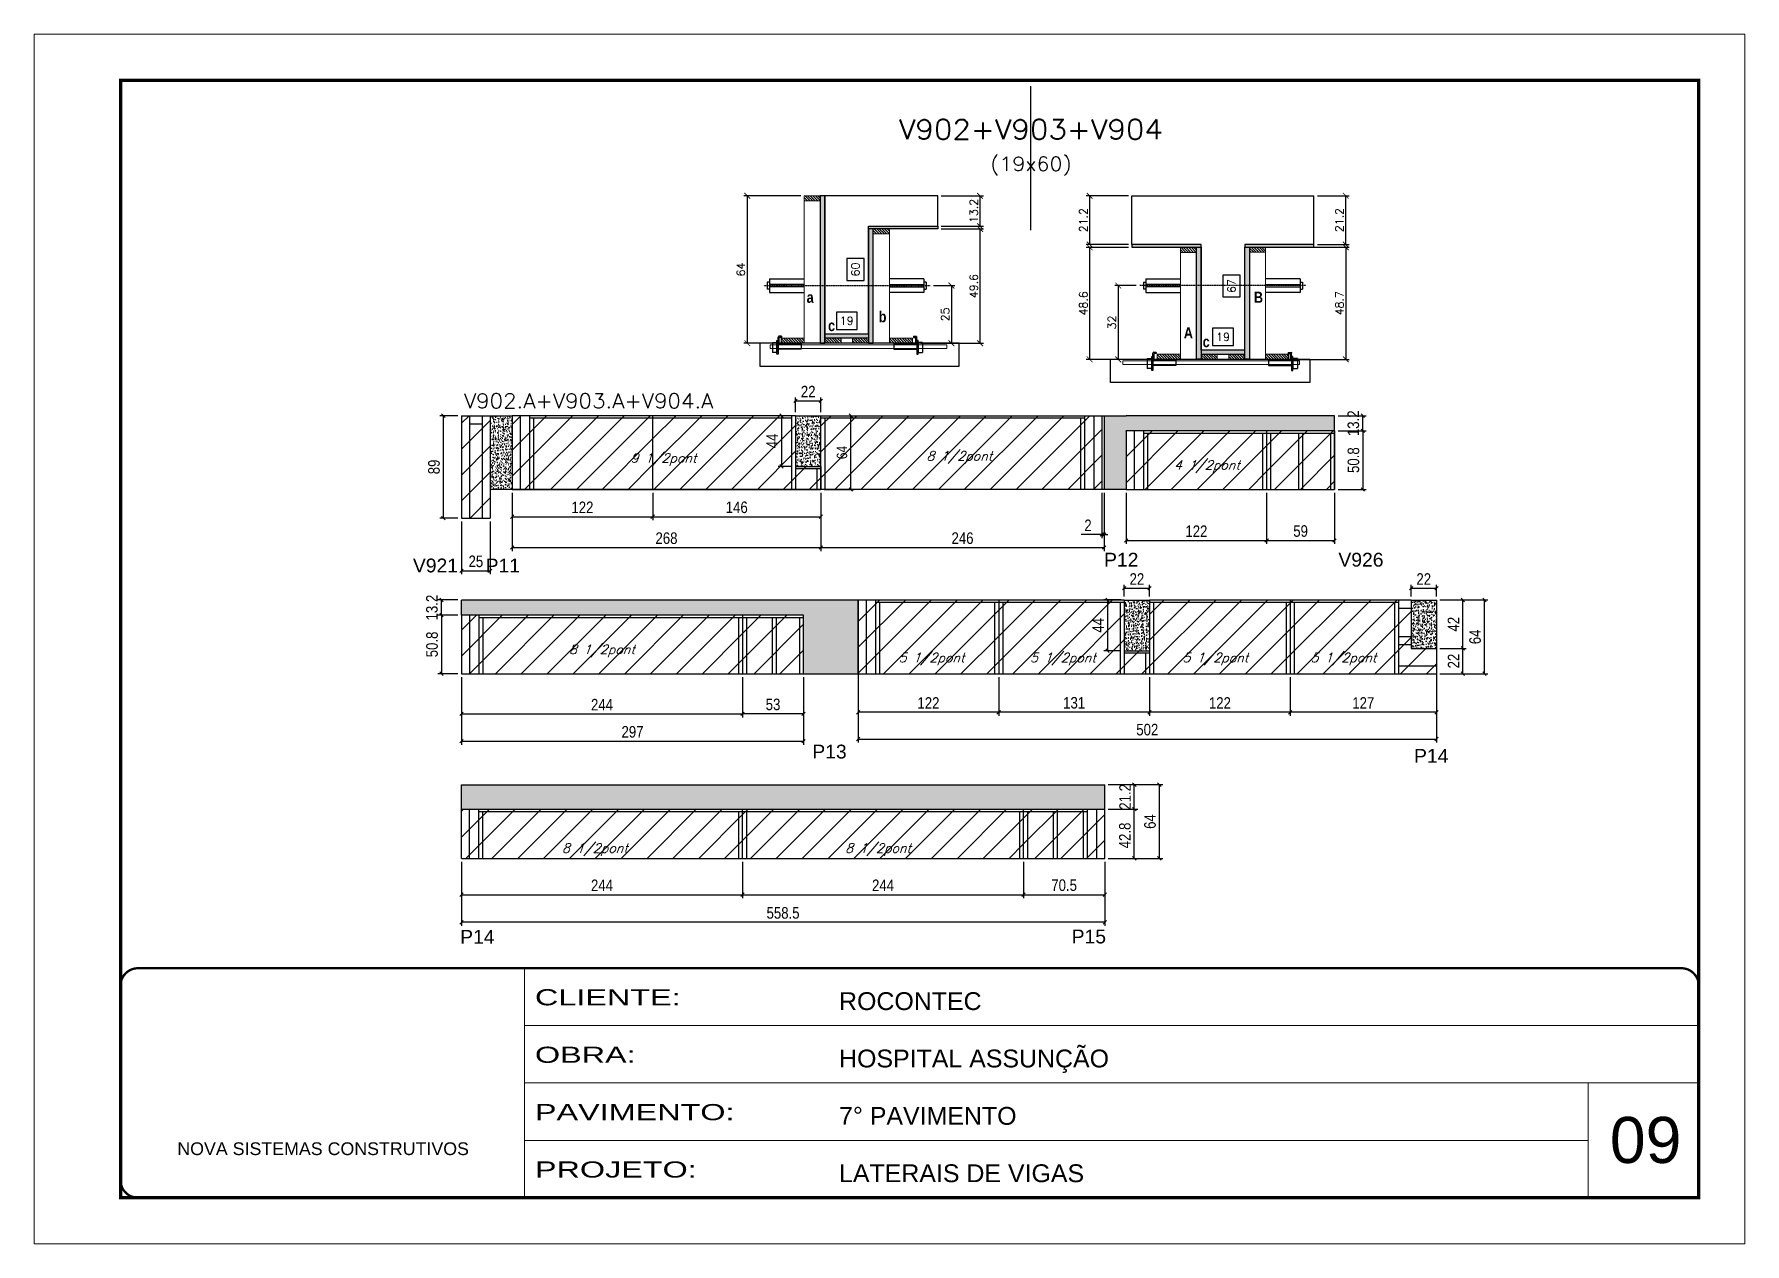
# Model space of a CAD drawing. Extents: x -20960 to -5926, y -2106 to 21915.
# Drawn here: x -12207 to -10722, y 18568 to 19618 of the extents above; entities that cross this region are included whole.
import ezdxf
from ezdxf.enums import TextEntityAlignment as Align

# ---------------------------------------------------------------- set-up
doc = ezdxf.new("R2010")
doc.units = 0
for name, pattern in [('CONTINUO', [0]), ('DASHED', [0.75, 0.5, -0.25]), ('HIDDEN', [0.375, 0.25, -0.125])]:
    doc.linetypes.add(name, pattern=pattern)
for name, color, linetype in [('5', 5, 'Continuous'), ('barrote', 251, 'Continuous'), ('COTA', 241, 'Continuous'), ('Cota Seção (2x)', 4, 'Continuous'), ('detalhes', 4, 'Continuous'), ('Painéis', 200, 'Continuous'), ('presilha', 1, 'Continuous'), ('Reaproveitamento', 251, 'Continuous'), ('SARR_2.2x7', 40, 'Continuous'), ('SARR_3.5x7', 81, 'Continuous'), ('TENSOR', 3, 'Continuous'), ('texto', 7, 'Continuous'), ('Texto de Titulo', 7, 'Continuous'), ('Texto Qtd Sarr', 242, 'Continuous')]:
    doc.layers.add(name, color=color, linetype=linetype)
for name, color, linetype, lineweight in [('CARIMBO', 255, 'Continuous', 9), ('CONCRETO', 251, 'Continuous', 25), ('Folhas', 255, 'Continuous', 9), ('Hachura', 251, 'Continuous', 9), ('Madeira', 126, 'Continuous', 18), ('SARRAFO DE PRESSAO', 251, 'DASHED', 9), ('SCO-___-LAJ', 2, 'Continuous', 0), ('Texto Seção', 7, 'Continuous', 15)]:
    doc.layers.add(name, color=color, linetype=linetype, lineweight=lineweight)
doc.styles.add('ARIAL', font='arial.ttf')
doc.styles.add('COTA TECNICA', font='techl___.ttf', dxfattribs={"height": 10})
doc.styles.add('COTA TECNICA-50', font='techl___.ttf', dxfattribs={"height": 9})
doc.styles.add('REGUA-120', font='ROMANS.shx', dxfattribs={"height": 15})
doc.styles.add('Romans', font='romans.shx')
doc.styles.get("Standard").update_dxf_attribs({"font": 'arial.ttf'})
doc.styles.add('TECNICA', font='techb___.ttf', dxfattribs={"height": 10})
doc.styles.add('Tecnologia', font='')
doc.styles.get('Tecnologia').set_extended_font_data('Forgotten Futurist')
doc.dimstyles.new('COTA PAINEL-50', dxfattribs={"dimtxt": 9, "dimasz": 3, "dimexe": 3, "dimexo": 3, "dimgap": 3, "dimtad": 1, "dimdec": 1, "dimzin": 12, "dimdsep": 46, "dimtxsty": 'COTA TECNICA-50', "dimblk1": 'OBLIQUE', "dimblk2": 'OBLIQUE', "dimsah": 1, "dimcen": 0.9, "dimclrd": 4, "dimclre": 4, "dimclrt": 240, "dimadec": 1, "dimazin": 3, "dimtfac": 1, "dimtdec": 1, "dimtmove": 0, "dimatfit": 3, "dimfxl": 1, "dimtolj": 1, "dimtzin": 12, "dimarcsym": 0})
doc.dimstyles.new('Cota Seção (2x)', dxfattribs={"dimtxt": 7, "dimasz": 5, "dimexe": 3, "dimexo": 3, "dimgap": 2, "dimtad": 3, "dimdec": 1, "dimlfac": 0.5, "dimzin": 12, "dimdsep": 46, "dimtxsty": 'Romans', "dimblk": 'ARCHTICK', "dimcen": 0, "dimclrd": 4, "dimclre": 4, "dimclrt": 1, "dimadec": 1, "dimazin": 3, "dimtfac": 1, "dimtdec": 1, "dimtmove": 0, "dimatfit": 3, "dimldrblk": 'OBLIQUE', "dimfxl": 1, "dimtolj": 1, "dimtzin": 12, "dimarcsym": 0})
doc.dimstyles.new('Cota Seção interna', dxfattribs={"dimtxt": 7, "dimasz": 6, "dimexe": 0.18, "dimexo": 2, "dimgap": -4, "dimtad": 3, "dimdec": 1, "dimlfac": 0.5, "dimzin": 12, "dimdsep": 46, "dimtxsty": 'Romans', "dimblk": 'ARCHTICK', "dimcen": 0.09, "dimse1": 1, "dimse2": 1, "dimsd1": 1, "dimsd2": 1, "dimclrd": 180, "dimclre": 5, "dimclrt": 1, "dimadec": 0, "dimazin": 3, "dimtfac": 1, "dimtdec": 1, "dimtofl": 0, "dimtmove": 0, "dimatfit": 3, "dimldrblk": 'ARCHTICK', "dimfxl": 1, "dimtolj": 1, "dimtzin": 0, "dimarcsym": 0})
doc.dimstyles.new('PAINEL', dxfattribs={"dimtxt": 10, "dimasz": 3, "dimexe": 3, "dimexo": 3, "dimgap": 3, "dimtad": 1, "dimdec": 1, "dimzin": 12, "dimdsep": 46, "dimtxsty": 'COTA TECNICA', "dimblk1": 'OBLIQUE', "dimblk2": 'OBLIQUE', "dimsah": 1, "dimcen": 0.9, "dimclrd": 4, "dimclre": 4, "dimclrt": 240, "dimadec": 1, "dimazin": 3, "dimtfac": 1, "dimtdec": 1, "dimtmove": 0, "dimatfit": 3, "dimfxl": 1, "dimtolj": 1, "dimtzin": 12, "dimarcsym": 0})
pattern_1 = [(50, (-4768.5, -1148.575), (5.4655401, -0.4781726), [0.5715, -6.2865]), (355, (-4768.5, -1148.575), (-1.0573026, 5.7317054), [0.4572, -5.0292175]), (100.451445, (-4768.0445, -1148.615), (4.4082374, 5.2535326), [0.4857003, -5.3427073]), (46.1842, (-4768.5, -1147.051), (8.1323712, -1.2612698), [0.85725, -9.42975]), (96.635558, (-4767.822, -1147.156), (7.122124, 7.4227837), [0.7285507, -8.0140682]), (351.18415, (-4768.5, -1147.051), (7.122124, 7.4227837), [0.685799, -7.543792]), (21, (-4767.738, -1147.432), (4.5484317, -3.0679559), [0.5715, -6.2865]), (326, (-4767.738, -1147.432), (1.8540609, 5.525639), [0.4572, -5.0292]), (71.451445, (-4767.359, -1147.688), (6.4024926, 2.4576831), [0.4857003, -5.3426981]), (37.5, (-4768.5, -1148.5751), (0.0926581, 2.53665117), [0, -4.96824, 0, -5.1054, 0, -5.04825]), (7.5, (-4768.5, -1148.575), (2.00458988, 3.00541724), [0, -2.91084, 0, -4.85394, 0, -1.92405]), (327.5, (-4770.1993, -1148.5751), (4.06771786, -0.17186232), [0, -1.905, 0, -5.9436, 0, -7.8867]), (317.5, (-4770.9613, -1148.575), (4.44387544, 0.76279473), [0, -2.4765, 0, -3.94716, 0, -5.6007])]

msp = doc.modelspace()

# ---------------------------------------------------------------- texts
at = {"layer": '5', "linetype": 'Continuous'}
for s, p in [('V921', (-11878.23, 19151.06)), ('P11', (-11815.08, 19151.06)), ('P12', (-11278.21, 19156.06)), ('V926', (-11074.79, 19156.06)), ('P13', (-11531.5, 18989.52)), ('P14', (-11009.11, 18985.8)), ('P14', (-11837.21, 18828.69)), ('P15', (-11306.36, 18828.99))]:
    msp.add_text(s, height=12, rotation=0.00004, dxfattribs=at).set_placement(p)
at = {"layer": 'CARIMBO', "style": 'ARIAL'}
msp.add_text('09', height=40, dxfattribs=at).set_placement((-10839.14, 18638.38))
at = {"layer": 'detalhes', "style": 'TECNICA'}
for s, p in [('B', (-11148.18, 19385.07)), ('a', (-11536.43, 19385.07)), ('c', (-11517.88, 19360.53)), ('b', (-11473.88, 19368.23)), ('A', (-11209.01, 19354.23)), ('c', (-11192.63, 19346.53))]:
    msp.add_text(s, height=9.6, dxfattribs=at).set_placement(p)
at = {"layer": 'texto', "color": 2, "char_height": 8, "attachment_point": 5, "style": 'Romans'}
for s, insert in [('{\\Q19;\\C256;9 1/2pont}', (-11660.68, 19249)), ('{\\Q19;\\C256;8 1/2pont}', (-11403.83, 19250.85)), ('{\\Q19;\\C256;4 1/2pont}', (-11188.91, 19242.94)), ('{\\Q19;\\C256;8 1/2pont}', (-11714.13, 19082.89)), ('{\\Q19;\\C256;5 1/2pont}', (-11427.94, 19075.77)), ('{\\Q19;\\C256;5 1/2pont}', (-11313.94, 19075.77)), ('{\\Q19;\\C256;5 1/2pont}', (-11181.58, 19075.77)), ('{\\Q19;\\C256;5 1/2pont}', (-11070.37, 19075.77)), ('{\\Q19;\\C256;8 1/2pont}', (-11720.22, 18910.41)), ('{\\Q19;\\C256;8 1/2pont}', (-11474.39, 18910.41))]:
    msp.add_mtext(s, dxfattribs=dict(at, insert=insert))
at = {"layer": 'Texto Seção', "style": 'REGUA-120', "width": 1.05}
msp.add_text('V902.A+V903.A+V904.A', height=13, dxfattribs=at).set_placement((-11833.91, 19293.48))

# ---------------------------------------------------------------- blocks, each defined once
blk = doc.blocks.new('9999999999')
at = {"color": 30, "linetype": 'CONTINUO'}
for p, q in [((98564.6, 34230.2), (98564.6, 34429.4)), ((98564.6, 34379.6), (99584, 34379.6)), ((98564.6, 34329.8), (99488, 34329.8)), ((99584, 34329.8), (99488, 34329.8)), ((99488, 34329.8), (99488, 34230.2)), ((98564.6, 34280), (99488, 34280))]:
    blk.add_line(p, q, dxfattribs=at)
at = {"color": 30, "linetype": 'CONTINUO', "const_width": 2}
blk.add_lwpolyline([(99584, 34230.2), (99584, 34414.4, 0.414214), (99569, 34429.4), (98229, 34429.4, 0.414214), (98214, 34414.4), (98214, 34245.2, 0.414214), (98229, 34230.2), (99584, 34230.2)], format="xyb", dxfattribs=at)
at = {"layer": 'Folhas'}
blk.add_lwpolyline([(98139, 34190.2), (99624, 34190.2), (99624, 35240.2), (98139, 35240.2)], close=True, dxfattribs=at)
at = {"layer": 'Folhas', "color": 30, "const_width": 3}
blk.add_lwpolyline([(98214, 34230.2), (99584, 34230.2), (99584, 35200.2), (98214, 35200.2)], close=True, dxfattribs=at)
at = {"color": 7, "linetype": 'Continuous', "ltscale": 5, "style": 'ARIAL'}
for s, height, p in [('ROCONTEC', 15.48, (98837.7, 34393.1)), ('HOSPITAL ASSUNÇÃO', 15.483, (98837.7, 34343.3)), ('7° PAVIMENTO', 15.483, (98837.7, 34293.5)), ('NOVA SISTEMAS CONSTRUTIVOS', 11.059, (98263.2, 34267.2)), ('LATERAIS DE VIGAS', 15.483, (98837.7, 34243.7))]:
    blk.add_text(s, height=height, dxfattribs=at).set_placement(p)
at = {"layer": 'Folhas', "color": 7, "style": 'Tecnologia', "width": 1.5}
for s, p in [('CLIENTE:', (98573.7, 34397.2)), ('OBRA:', (98573.7, 34347.3)), ('PAVIMENTO:', (98573.7, 34297.5)), ('PROJETO:', (98573.7, 34247.7))]:
    blk.add_text(s, height=14, dxfattribs=at).set_placement(p)
blk = doc.blocks.new('titulo1')
at = {"layer": 'Defpoints', "color": 252, "linetype": 'HIDDEN', "ltscale": 2}
blk.add_line((0, 0), (0, 125), dxfattribs=at)
at = {"layer": 'Defpoints', "style": 'Romans', "oblique": 15}
blk.add_attdef('FOLHA', text='', height=10, dxfattribs=at).set_placement((0, 15.6), align=Align.MIDDLE_CENTER)
at = {"layer": 'Texto Qtd Sarr', "color": 3, "style": 'Romans', "oblique": 15}
for tag, height, p in [('TITULO', 17, (0, 71.4)), ('SEÇÃO', 12, (0, 41.5))]:
    blk.add_attdef(tag, text='', height=height, dxfattribs=at).set_placement(p, align=Align.MIDDLE_CENTER)
blk = doc.blocks.new('_ArchTick')
at = {"color": 0, "linetype": 'ByBlock', "const_width": 0.15}
blk.add_lwpolyline([(-0.5, -0.5), (0.5, 0.5)], dxfattribs=at)
blk = doc.blocks.new('*D205')
at = {"layer": 'COTA', "color": 4, "lineweight": -2, "transparency": 16777216}
for p, q in [((-11419.6, 19449.2), (-11382.9, 19449.2)), ((-11385.9, 19350), (-11385.9, 19449.2)), ((-11437.2, 19350), (-11382.9, 19350))]:
    blk.add_line(p, q, dxfattribs=at)
at = {"layer": 'Defpoints', "color": 0, "transparency": 16777216}
for p in [(-11422.6, 19449.2), (-11385.9, 19449.2), (-11440.2, 19350)]:
    blk.add_point(p, dxfattribs=at)
at = {"layer": 'COTA', "color": 4, "lineweight": -2, "transparency": 16777216, "xscale": 5, "yscale": 5, "zscale": 5}
for p, rotation in [((-11385.9, 19449.2), 90), ((-11385.9, 19350), 270)]:
    blk.add_blockref('_ArchTick', p, dxfattribs=dict(at, rotation=rotation))
at = {"layer": 'COTA', "color": 1, "transparency": 16777216, "insert": (-11391.4, 19399.6), "char_height": 7, "attachment_point": 5, "rotation": 90, "style": 'Romans'}
blk.add_mtext('\\A1;49.6', dxfattribs=at)
blk = doc.blocks.new('_Oblique')
at = {"color": 0, "linetype": 'ByBlock', "lineweight": -2}
blk.add_line((-0.5, -0.5), (0.5, 0.5), dxfattribs=at)
blk = doc.blocks.new('*D206')
at = {"layer": 'COTA', "color": 4, "lineweight": -2, "transparency": 16777216}
for p, q in [((-11419.6, 19478), (-11382.9, 19478)), ((-11385.9, 19451.6), (-11385.9, 19478)), ((-11419.6, 19451.6), (-11382.9, 19451.6))]:
    blk.add_line(p, q, dxfattribs=at)
at = {"layer": 'Defpoints', "color": 0, "transparency": 16777216}
for p in [(-11422.6, 19478), (-11385.9, 19478), (-11422.6, 19451.6)]:
    blk.add_point(p, dxfattribs=at)
at = {"layer": 'COTA', "color": 4, "lineweight": -2, "transparency": 16777216, "xscale": 5, "yscale": 5, "zscale": 5}
for p, rotation in [((-11385.9, 19478), 90), ((-11385.9, 19451.6), 270)]:
    blk.add_blockref('_ArchTick', p, dxfattribs=dict(at, rotation=rotation))
at = {"layer": 'COTA', "color": 1, "transparency": 16777216, "insert": (-11391.4, 19464.8), "char_height": 7, "attachment_point": 5, "rotation": 90, "style": 'Romans'}
blk.add_mtext('\\A1;13.2', dxfattribs=at)
blk = doc.blocks.new('*D207')
at = {"layer": 'Cota Seção (2x)', "color": 180, "lineweight": -2, "transparency": 16777216}
for p, q in [((-11486.6, 19423.5), (-11501.6, 19423.5)), ((-11501.6, 19423.5), (-11501.6, 19404.5)), ((-11486.6, 19404.5), (-11486.6, 19423.5)), ((-11501.6, 19404.5), (-11486.6, 19404.5))]:
    blk.add_line(p, q, dxfattribs=at)
at = {"layer": 'Defpoints', "color": 0, "transparency": 16777216}
for p in [(-11482.6, 19478), (-11482.6, 19478), (-11482.6, 19358)]:
    blk.add_point(p, dxfattribs=at)
at = {"layer": 'Cota Seção (2x)', "color": 1, "transparency": 16777216, "insert": (-11494.1, 19414), "char_height": 7, "attachment_point": 5, "rotation": 90, "style": 'Romans'}
blk.add_mtext('\\A1;60', dxfattribs=at)
blk = doc.blocks.new('PRESILHA METÁLICA 1')
at = {"layer": 'presilha'}
for p, q in [((0, 13), (6, 13)), ((0, 13), (0, 0)), ((6, 0), (0, 0)), ((6, 15.5), (7.5, 15.5)), ((6, -2.5), (6, 15.5)), ((6, 13), (6, 0)), ((7.5, 10.6), (7.5, 19.9)), ((7.5, 15.5), (7.5, -2.5)), ((37.5, 4.1), (7.5, 4.1)), ((12, 21), (8.6, 21)), ((9, 11.6), (9, 18.9)), ((12, 19.5), (9.6, 19.5)), ((37.5, 11), (9.6, 11)), ((12, 21), (12, 19.5)), ((37.5, 11), (37.5, 4.1)), ((7.5, -2.5), (6, -2.5))]:
    blk.add_line(p, q, dxfattribs=at)
for centre, radius, start, end in [((8.6, 19.9), 1.14, 90, 180), ((9.6, 18.9), 0.57, 90, 180), ((9.6, 11.6), 0.57, 180, 270)]:
    blk.add_arc(centre, radius, start, end, dxfattribs=at)
blk = doc.blocks.new('*D208')
at = {"layer": 'Cota Seção (2x)', "color": 180, "lineweight": -2, "transparency": 16777216}
for p, q in [((-11492.6, 19377), (-11510.6, 19377)), ((-11510.6, 19377), (-11510.6, 19362)), ((-11492.6, 19362), (-11492.6, 19377)), ((-11510.6, 19362), (-11492.6, 19362))]:
    blk.add_line(p, q, dxfattribs=at)
at = {"layer": 'Defpoints', "color": 0, "transparency": 16777216}
for p in [(-11520.6, 19350), (-11482.6, 19358), (-11482.6, 19350)]:
    blk.add_point(p, dxfattribs=at)
at = {"layer": 'Cota Seção (2x)', "color": 1, "transparency": 16777216, "insert": (-11501.6, 19369.5), "char_height": 7, "attachment_point": 5, "style": 'Romans'}
blk.add_mtext('\\A1;19', dxfattribs=at)
blk = doc.blocks.new('*D209')
at = {"layer": 'COTA', "color": 4, "lineweight": -2, "transparency": 16777216}
for p, q in [((-11541.6, 19478), (-11591, 19478)), ((-11588, 19478), (-11588, 19350)), ((-11541.6, 19350), (-11591, 19350))]:
    blk.add_line(p, q, dxfattribs=at)
at = {"layer": 'Defpoints', "color": 0, "transparency": 16777216}
for p in [(-11538.6, 19478), (-11588, 19350), (-11538.6, 19350)]:
    blk.add_point(p, dxfattribs=at)
at = {"layer": 'COTA', "color": 4, "lineweight": -2, "transparency": 16777216, "xscale": 5, "yscale": 5, "zscale": 5}
for p, rotation in [((-11588, 19478), 90), ((-11588, 19350), 270)]:
    blk.add_blockref('_ArchTick', p, dxfattribs=dict(at, rotation=rotation))
at = {"layer": 'COTA', "color": 1, "transparency": 16777216, "insert": (-11593.5, 19414), "char_height": 7, "attachment_point": 5, "rotation": 90, "style": 'Romans'}
blk.add_mtext('\\A1;64', dxfattribs=at)
blk = doc.blocks.new('*D210')
at = {"layer": 'COTA', "color": 4, "lineweight": -2, "transparency": 16777216}
for p, q in [((-11426.3, 19400), (-11407.7, 19400)), ((-11410.7, 19400), (-11410.7, 19350)), ((-11426.3, 19350), (-11407.7, 19350))]:
    blk.add_line(p, q, dxfattribs=at)
at = {"layer": 'Defpoints', "color": 0, "transparency": 16777216}
for p in [(-11429.3, 19400), (-11429.3, 19350), (-11410.7, 19350)]:
    blk.add_point(p, dxfattribs=at)
at = {"layer": 'COTA', "color": 4, "lineweight": -2, "transparency": 16777216, "xscale": 5, "yscale": 5, "zscale": 5}
for p, rotation in [((-11410.7, 19400), 90), ((-11410.7, 19350), 270)]:
    blk.add_blockref('_ArchTick', p, dxfattribs=dict(at, rotation=rotation))
at = {"layer": 'COTA', "color": 1, "transparency": 16777216, "insert": (-11416.2, 19375), "char_height": 7, "attachment_point": 5, "rotation": 90, "style": 'Romans'}
blk.add_mtext('\\A1;25', dxfattribs=at)
blk = doc.blocks.new('*D211')
at = {"layer": 'COTA', "color": 4, "lineweight": -2, "transparency": 16777216}
for p, q in [((-11257, 19433.2), (-11293.7, 19433.2)), ((-11290.7, 19336), (-11290.7, 19433.2)), ((-11239.4, 19336), (-11293.7, 19336))]:
    blk.add_line(p, q, dxfattribs=at)
at = {"layer": 'Defpoints', "color": 0, "transparency": 16777216}
for p in [(-11290.7, 19433.2), (-11254, 19433.2), (-11236.4, 19336)]:
    blk.add_point(p, dxfattribs=at)
at = {"layer": 'COTA', "color": 4, "lineweight": -2, "transparency": 16777216, "xscale": 5, "yscale": 5, "zscale": 5}
for p, rotation in [((-11290.7, 19433.2), 90), ((-11290.7, 19336), 270)]:
    blk.add_blockref('_ArchTick', p, dxfattribs=dict(at, rotation=rotation))
at = {"layer": 'COTA', "color": 1, "transparency": 16777216, "insert": (-11296.2, 19384.6), "char_height": 7, "attachment_point": 5, "rotation": 90, "style": 'Romans'}
blk.add_mtext('\\A1;48.6', dxfattribs=at)
blk = doc.blocks.new('*D212')
at = {"layer": 'COTA', "color": 4, "lineweight": -2, "transparency": 16777216}
for p, q in [((-11257, 19478), (-11293.7, 19478)), ((-11290.7, 19435.6), (-11290.7, 19478)), ((-11257, 19435.6), (-11293.7, 19435.6))]:
    blk.add_line(p, q, dxfattribs=at)
at = {"layer": 'Defpoints', "color": 0, "transparency": 16777216}
for p in [(-11290.7, 19478), (-11254, 19478), (-11254, 19435.6)]:
    blk.add_point(p, dxfattribs=at)
at = {"layer": 'COTA', "color": 4, "lineweight": -2, "transparency": 16777216, "xscale": 5, "yscale": 5, "zscale": 5}
for p, rotation in [((-11290.7, 19478), 90), ((-11290.7, 19435.6), 270)]:
    blk.add_blockref('_ArchTick', p, dxfattribs=dict(at, rotation=rotation))
at = {"layer": 'COTA', "color": 1, "transparency": 16777216, "insert": (-11296.2, 19456.8), "char_height": 7, "attachment_point": 5, "rotation": 90, "style": 'Romans'}
blk.add_mtext('\\A1;21.2', dxfattribs=at)
blk = doc.blocks.new('*D213')
at = {"layer": 'Cota Seção (2x)', "color": 180, "lineweight": -2, "transparency": 16777216}
for p, q in [((-11160, 19409.2), (-11175, 19409.2)), ((-11175, 19409.2), (-11175, 19390.2)), ((-11160, 19390.2), (-11160, 19409.2)), ((-11175, 19390.2), (-11160, 19390.2))]:
    blk.add_line(p, q, dxfattribs=at)
at = {"layer": 'Defpoints', "color": 0, "transparency": 16777216}
for p in [(-11194, 19478), (-11156, 19478), (-11194, 19344)]:
    blk.add_point(p, dxfattribs=at)
at = {"layer": 'Cota Seção (2x)', "color": 1, "transparency": 16777216, "insert": (-11167.5, 19399.7), "char_height": 7, "attachment_point": 5, "rotation": 90, "style": 'Romans'}
blk.add_mtext('\\A1;67', dxfattribs=at)
blk = doc.blocks.new('*D214')
at = {"layer": 'Cota Seção (2x)', "color": 180, "lineweight": -2, "transparency": 16777216}
for p, q in [((-11166, 19363), (-11184, 19363)), ((-11184, 19363), (-11184, 19348)), ((-11166, 19348), (-11166, 19363)), ((-11184, 19348), (-11166, 19348))]:
    blk.add_line(p, q, dxfattribs=at)
at = {"layer": 'Defpoints', "color": 0, "transparency": 16777216}
for p in [(-11194, 19344), (-11194, 19336), (-11156, 19336)]:
    blk.add_point(p, dxfattribs=at)
at = {"layer": 'Cota Seção (2x)', "color": 1, "transparency": 16777216, "insert": (-11175, 19355.5), "char_height": 7, "attachment_point": 5, "style": 'Romans'}
blk.add_mtext('\\A1;19', dxfattribs=at)
blk = doc.blocks.new('*D215')
at = {"layer": 'COTA', "color": 4, "lineweight": -2, "transparency": 16777216}
for p, q in [((-11135, 19433.3), (-11065.4, 19433.3)), ((-11068.4, 19433.3), (-11068.4, 19336)), ((-11135, 19336), (-11065.4, 19336))]:
    blk.add_line(p, q, dxfattribs=at)
at = {"layer": 'Defpoints', "color": 0, "transparency": 16777216}
for p in [(-11138, 19433.3), (-11138, 19336), (-11068.4, 19336)]:
    blk.add_point(p, dxfattribs=at)
at = {"layer": 'COTA', "color": 4, "lineweight": -2, "transparency": 16777216, "xscale": 5, "yscale": 5, "zscale": 5}
for p, rotation in [((-11068.4, 19433.3), 90), ((-11068.4, 19336), 270)]:
    blk.add_blockref('_ArchTick', p, dxfattribs=dict(at, rotation=rotation))
at = {"layer": 'COTA', "color": 1, "transparency": 16777216, "insert": (-11073.9, 19384.7), "char_height": 7, "attachment_point": 5, "rotation": 90, "style": 'Romans'}
blk.add_mtext('\\A1;48.7', dxfattribs=at)
blk = doc.blocks.new('*D190')
at = {"layer": 'COTA', "color": 4, "lineweight": -2, "transparency": 16777216}
for p, q in [((-11250.3, 19400), (-11268.9, 19400)), ((-11265.9, 19400), (-11265.9, 19336)), ((-11250.3, 19336), (-11268.9, 19336))]:
    blk.add_line(p, q, dxfattribs=at)
at = {"layer": 'Defpoints', "color": 0, "transparency": 16777216}
for p in [(-11247.3, 19400), (-11265.9, 19336), (-11247.3, 19336)]:
    blk.add_point(p, dxfattribs=at)
at = {"layer": 'COTA', "color": 4, "lineweight": -2, "transparency": 16777216, "xscale": 5, "yscale": 5, "zscale": 5}
for p, rotation in [((-11265.9, 19400), 90), ((-11265.9, 19336), 270)]:
    blk.add_blockref('_ArchTick', p, dxfattribs=dict(at, rotation=rotation))
at = {"layer": 'COTA', "color": 1, "transparency": 16777216, "insert": (-11271.4, 19368), "char_height": 7, "attachment_point": 5, "rotation": 90, "style": 'Romans'}
blk.add_mtext('\\A1;32', dxfattribs=at)
blk = doc.blocks.new('*D283')
at = {"layer": 'COTA', "color": 4, "lineweight": -2, "transparency": 16777216}
for p, q in [((-11093, 19478), (-11065.4, 19478)), ((-11068.4, 19435.7), (-11068.4, 19478)), ((-11093, 19435.7), (-11065.4, 19435.7))]:
    blk.add_line(p, q, dxfattribs=at)
at = {"layer": 'Defpoints', "color": 0, "transparency": 16777216}
for p in [(-11096, 19478), (-11068.4, 19478), (-11096, 19435.7)]:
    blk.add_point(p, dxfattribs=at)
at = {"layer": 'COTA', "color": 4, "lineweight": -2, "transparency": 16777216, "xscale": 5, "yscale": 5, "zscale": 5}
for p, rotation in [((-11068.4, 19478), 90), ((-11068.4, 19435.7), 270)]:
    blk.add_blockref('_ArchTick', p, dxfattribs=dict(at, rotation=rotation))
at = {"layer": 'COTA', "color": 1, "transparency": 16777216, "insert": (-11073.9, 19456.9), "char_height": 7, "attachment_point": 5, "rotation": 90, "style": 'Romans'}
blk.add_mtext('\\A1;21.2', dxfattribs=at)
blk = doc.blocks.new('*D191')
at = {"layer": 'COTA', "color": 4, "linetype": 'ByBlock', "lineweight": -2, "transparency": 16777216}
for p, q in [((-11546.1, 19290.1), (-11546.1, 19303)), ((-11546.1, 19300), (-11524.1, 19300)), ((-11524.1, 19290.1), (-11524.1, 19303))]:
    blk.add_line(p, q, dxfattribs=at)
at = {"layer": 'Defpoints', "color": 0, "linetype": 'ByBlock', "transparency": 16777216}
for p in [(-11524.1, 19300), (-11546.1, 19287.1), (-11524.1, 19287.1)]:
    blk.add_point(p, dxfattribs=at)
at = {"layer": 'COTA', "color": 4, "linetype": 'ByBlock', "lineweight": -2, "transparency": 16777216, "xscale": 3, "yscale": 3, "zscale": 3, "rotation": 180}
blk.add_blockref('_Oblique', (-11546.1, 19300), dxfattribs=at)
at = {"layer": 'COTA', "color": 4, "linetype": 'ByBlock', "lineweight": -2, "transparency": 16777216, "xscale": 3, "yscale": 3, "zscale": 3}
blk.add_blockref('_Oblique', (-11524.1, 19300), dxfattribs=at)
at = {"layer": 'COTA', "color": 240, "linetype": 'ByBlock', "transparency": 16777216, "insert": (-11535.1, 19308), "char_height": 10, "attachment_point": 5, "style": 'COTA TECNICA'}
blk.add_mtext('\\A1;22', dxfattribs=at)
blk = doc.blocks.new('*D192')
at = {"layer": 'COTA', "color": 4, "linetype": 'ByBlock', "lineweight": -2, "transparency": 16777216}
for p, q in [((-11839.1, 19287.1), (-11854.8, 19287.1)), ((-11851.8, 19198.1), (-11851.8, 19287.1)), ((-11839.1, 19198.1), (-11854.8, 19198.1))]:
    blk.add_line(p, q, dxfattribs=at)
at = {"layer": 'Defpoints', "color": 0, "linetype": 'ByBlock', "transparency": 16777216}
for p in [(-11851.8, 19287.1), (-11836.1, 19287.1), (-11836.1, 19198.1)]:
    blk.add_point(p, dxfattribs=at)
at = {"layer": 'COTA', "color": 4, "linetype": 'ByBlock', "lineweight": -2, "transparency": 16777216, "xscale": 3, "yscale": 3, "zscale": 3}
for p, rotation in [((-11851.8, 19287.1), 90), ((-11851.8, 19198.1), 270)]:
    blk.add_blockref('_Oblique', p, dxfattribs=dict(at, rotation=rotation))
at = {"layer": 'COTA', "color": 240, "linetype": 'ByBlock', "transparency": 16777216, "insert": (-11859.9, 19242.6), "char_height": 10, "attachment_point": 5, "rotation": 90, "style": 'COTA TECNICA'}
blk.add_mtext('\\A1;89', dxfattribs=at)
blk = doc.blocks.new('*D193')
at = {"layer": 'COTA', "color": 4, "linetype": 'ByBlock', "lineweight": -2, "transparency": 16777216}
for p, q in [((-11836.1, 19195.1), (-11836.1, 19149.4)), ((-11811.1, 19195.1), (-11811.1, 19149.4)), ((-11836.1, 19152.4), (-11811.1, 19152.4))]:
    blk.add_line(p, q, dxfattribs=at)
at = {"layer": 'Defpoints', "color": 0, "linetype": 'ByBlock', "transparency": 16777216}
for p in [(-11836.1, 19198.1), (-11811.1, 19198.1), (-11811.1, 19152.4)]:
    blk.add_point(p, dxfattribs=at)
at = {"layer": 'COTA', "color": 4, "linetype": 'ByBlock', "lineweight": -2, "transparency": 16777216, "xscale": 3, "yscale": 3, "zscale": 3, "rotation": 180}
blk.add_blockref('_Oblique', (-11836.1, 19152.4), dxfattribs=at)
at = {"layer": 'COTA', "color": 4, "linetype": 'ByBlock', "lineweight": -2, "transparency": 16777216, "xscale": 3, "yscale": 3, "zscale": 3}
blk.add_blockref('_Oblique', (-11811.1, 19152.4), dxfattribs=at)
at = {"layer": 'COTA', "color": 240, "linetype": 'ByBlock', "transparency": 16777216, "insert": (-11823.6, 19160.6), "char_height": 10, "attachment_point": 5, "style": 'COTA TECNICA'}
blk.add_mtext('\\A1;25', dxfattribs=at)
blk = doc.blocks.new('*D194')
at = {"layer": 'COTA', "color": 4, "linetype": 'ByBlock', "lineweight": -2, "transparency": 16777216}
for p, q in [((-11792.1, 19220.1), (-11792.1, 19169.6)), ((-11524.1, 19220.1), (-11524.1, 19169.6)), ((-11792.1, 19172.6), (-11524.1, 19172.6))]:
    blk.add_line(p, q, dxfattribs=at)
at = {"layer": 'Defpoints', "color": 0, "linetype": 'ByBlock', "transparency": 16777216}
for p in [(-11792.1, 19223.1), (-11524.1, 19223.1), (-11524.1, 19172.6)]:
    blk.add_point(p, dxfattribs=at)
at = {"layer": 'COTA', "color": 4, "linetype": 'ByBlock', "lineweight": -2, "transparency": 16777216, "xscale": 3, "yscale": 3, "zscale": 3, "rotation": 180}
blk.add_blockref('_Oblique', (-11792.1, 19172.6), dxfattribs=at)
at = {"layer": 'COTA', "color": 4, "linetype": 'ByBlock', "lineweight": -2, "transparency": 16777216, "xscale": 3, "yscale": 3, "zscale": 3}
blk.add_blockref('_Oblique', (-11524.1, 19172.6), dxfattribs=at)
at = {"layer": 'COTA', "color": 240, "linetype": 'ByBlock', "transparency": 16777216, "insert": (-11658.1, 19180.7), "char_height": 10, "attachment_point": 5, "style": 'COTA TECNICA'}
blk.add_mtext('\\A1;268', dxfattribs=at)
blk = doc.blocks.new('*D195')
at = {"layer": 'COTA', "color": 4, "linetype": 'ByBlock', "lineweight": -2, "transparency": 16777216}
for p, q in [((-11549.1, 19287.1), (-11561.2, 19287.1)), ((-11558.2, 19287.1), (-11558.2, 19243.1)), ((-11549.1, 19243.1), (-11561.2, 19243.1))]:
    blk.add_line(p, q, dxfattribs=at)
at = {"layer": 'Defpoints', "color": 0, "linetype": 'ByBlock', "transparency": 16777216}
for p in [(-11546.1, 19287.1), (-11558.2, 19243.1), (-11546.1, 19243.1)]:
    blk.add_point(p, dxfattribs=at)
at = {"layer": 'COTA', "color": 4, "linetype": 'ByBlock', "lineweight": -2, "transparency": 16777216, "xscale": 3, "yscale": 3, "zscale": 3}
for p, rotation in [((-11558.2, 19287.1), 90), ((-11558.2, 19243.1), 270)]:
    blk.add_blockref('_Oblique', p, dxfattribs=dict(at, rotation=rotation))
at = {"layer": 'COTA', "color": 240, "linetype": 'ByBlock', "transparency": 16777216, "insert": (-11566.3, 19265.1), "char_height": 10, "attachment_point": 5, "rotation": 90, "style": 'COTA TECNICA'}
blk.add_mtext('\\A1;44', dxfattribs=at)
blk = doc.blocks.new('*D196')
at = {"layer": 'COTA', "color": 4, "linetype": 'ByBlock', "lineweight": -2, "transparency": 16777216}
for p, q in [((-11524.1, 19200.1), (-11524.1, 19169.6)), ((-11278.1, 19200.1), (-11278.1, 19169.6)), ((-11524.1, 19172.6), (-11278.1, 19172.6))]:
    blk.add_line(p, q, dxfattribs=at)
at = {"layer": 'Defpoints', "color": 0, "linetype": 'ByBlock', "transparency": 16777216}
for p in [(-11524.1, 19203.1), (-11278.1, 19203.1), (-11278.1, 19172.6)]:
    blk.add_point(p, dxfattribs=at)
at = {"layer": 'COTA', "color": 4, "linetype": 'ByBlock', "lineweight": -2, "transparency": 16777216, "xscale": 3, "yscale": 3, "zscale": 3, "rotation": 180}
blk.add_blockref('_Oblique', (-11524.1, 19172.6), dxfattribs=at)
at = {"layer": 'COTA', "color": 4, "linetype": 'ByBlock', "lineweight": -2, "transparency": 16777216, "xscale": 3, "yscale": 3, "zscale": 3}
blk.add_blockref('_Oblique', (-11278.1, 19172.6), dxfattribs=at)
at = {"layer": 'COTA', "color": 240, "linetype": 'ByBlock', "transparency": 16777216, "insert": (-11401.1, 19180.7), "char_height": 10, "attachment_point": 5, "style": 'COTA TECNICA'}
blk.add_mtext('\\A1;246', dxfattribs=at)
blk = doc.blocks.new('*D197')
at = {"layer": 'COTA', "color": 4, "linetype": 'ByBlock', "lineweight": -2, "transparency": 16777216}
for p, q in [((-11259.1, 19220.1), (-11259.1, 19175.8)), ((-11137.1, 19220.1), (-11137.1, 19175.8)), ((-11259.1, 19178.8), (-11137.1, 19178.8))]:
    blk.add_line(p, q, dxfattribs=at)
at = {"layer": 'Defpoints', "color": 0, "linetype": 'ByBlock', "transparency": 16777216}
for p in [(-11259.1, 19223.1), (-11137.1, 19223.1), (-11137.1, 19178.8)]:
    blk.add_point(p, dxfattribs=at)
at = {"layer": 'COTA', "color": 4, "linetype": 'ByBlock', "lineweight": -2, "transparency": 16777216, "xscale": 3, "yscale": 3, "zscale": 3, "rotation": 180}
blk.add_blockref('_Oblique', (-11259.1, 19178.8), dxfattribs=at)
at = {"layer": 'COTA', "color": 4, "linetype": 'ByBlock', "lineweight": -2, "transparency": 16777216, "xscale": 3, "yscale": 3, "zscale": 3}
blk.add_blockref('_Oblique', (-11137.1, 19178.8), dxfattribs=at)
at = {"layer": 'COTA', "color": 240, "linetype": 'ByBlock', "transparency": 16777216, "insert": (-11198.1, 19186.8), "char_height": 10, "attachment_point": 5, "style": 'COTA TECNICA'}
blk.add_mtext('\\A1;122', dxfattribs=at)
blk = doc.blocks.new('*D198')
at = {"layer": 'COTA', "color": 4, "linetype": 'ByBlock', "lineweight": -2, "transparency": 16777216}
for p, q in [((-11137.1, 19220.1), (-11137.1, 19175.8)), ((-11078.1, 19220.1), (-11078.1, 19175.8)), ((-11137.1, 19178.8), (-11078.1, 19178.8))]:
    blk.add_line(p, q, dxfattribs=at)
at = {"layer": 'Defpoints', "color": 0, "linetype": 'ByBlock', "transparency": 16777216}
for p in [(-11137.1, 19223.1), (-11078.1, 19223.1), (-11078.1, 19178.8)]:
    blk.add_point(p, dxfattribs=at)
at = {"layer": 'COTA', "color": 4, "linetype": 'ByBlock', "lineweight": -2, "transparency": 16777216, "xscale": 3, "yscale": 3, "zscale": 3, "rotation": 180}
blk.add_blockref('_Oblique', (-11137.1, 19178.8), dxfattribs=at)
at = {"layer": 'COTA', "color": 4, "linetype": 'ByBlock', "lineweight": -2, "transparency": 16777216, "xscale": 3, "yscale": 3, "zscale": 3}
blk.add_blockref('_Oblique', (-11078.1, 19178.8), dxfattribs=at)
at = {"layer": 'COTA', "color": 240, "linetype": 'ByBlock', "transparency": 16777216, "insert": (-11107.6, 19186.9), "char_height": 10, "attachment_point": 5, "style": 'COTA TECNICA'}
blk.add_mtext('\\A1;59', dxfattribs=at)
blk = doc.blocks.new('*D199')
at = {"layer": 'COTA', "color": 4, "lineweight": -2, "transparency": 16777216}
for p, q in [((-11075.1, 19273.9), (-11050.6, 19273.9)), ((-11053.6, 19273.9), (-11053.6, 19223.1)), ((-11075.1, 19223.1), (-11050.6, 19223.1))]:
    blk.add_line(p, q, dxfattribs=at)
at = {"layer": 'Defpoints', "color": 0, "transparency": 16777216}
for p in [(-11078.1, 19273.9), (-11078.1, 19223.1), (-11053.6, 19223.1)]:
    blk.add_point(p, dxfattribs=at)
at = {"layer": 'COTA', "color": 4, "lineweight": -2, "transparency": 16777216, "xscale": 3, "yscale": 3, "zscale": 3}
for p, rotation in [((-11053.6, 19273.9), 90), ((-11053.6, 19223.1), 270)]:
    blk.add_blockref('_Oblique', p, dxfattribs=dict(at, rotation=rotation))
at = {"layer": 'COTA', "color": 240, "transparency": 16777216, "insert": (-11061.7, 19248.5), "char_height": 10, "attachment_point": 5, "rotation": 90, "style": 'COTA TECNICA'}
blk.add_mtext('\\A1;50.8', dxfattribs=at)
blk = doc.blocks.new('*D200')
at = {"layer": 'COTA', "color": 4, "lineweight": -2, "transparency": 16777216}
for p, q in [((-11075.1, 19287.1), (-11050.6, 19287.1)), ((-11053.6, 19273.9), (-11053.6, 19287.1)), ((-11075.1, 19273.9), (-11050.6, 19273.9))]:
    blk.add_line(p, q, dxfattribs=at)
at = {"layer": 'Defpoints', "color": 0, "transparency": 16777216}
for p in [(-11078.1, 19287.1), (-11053.6, 19287.1), (-11078.1, 19273.9)]:
    blk.add_point(p, dxfattribs=at)
at = {"layer": 'COTA', "color": 4, "lineweight": -2, "transparency": 16777216, "xscale": 3, "yscale": 3, "zscale": 3}
for p, rotation in [((-11053.6, 19287.1), 90), ((-11053.6, 19273.9), 270)]:
    blk.add_blockref('_Oblique', p, dxfattribs=dict(at, rotation=rotation))
at = {"layer": 'COTA', "color": 240, "transparency": 16777216, "insert": (-11061.8, 19280.5), "char_height": 10, "attachment_point": 5, "rotation": 90, "style": 'COTA TECNICA'}
blk.add_mtext('\\A1;13.2', dxfattribs=at)
blk = doc.blocks.new('*D284')
at = {"layer": 'COTA', "color": 4, "lineweight": -2, "transparency": 16777216}
for p, q in [((-11280.1, 19220.1), (-11280.1, 19180.9)), ((-11278.1, 19220.1), (-11278.1, 19180.9)), ((-11280.1, 19183.9), (-11298.2, 19183.9)), ((-11278.1, 19183.9), (-11280.1, 19183.9)), ((-11278.1, 19183.9), (-11275.1, 19183.9))]:
    blk.add_line(p, q, dxfattribs=at)
at = {"layer": 'Defpoints', "color": 0, "transparency": 16777216}
for p in [(-11280.1, 19223.1), (-11278.1, 19223.1), (-11278.1, 19183.9)]:
    blk.add_point(p, dxfattribs=at)
at = {"layer": 'COTA', "color": 4, "lineweight": -2, "transparency": 16777216, "xscale": 3, "yscale": 3, "zscale": 3}
blk.add_blockref('_Oblique', (-11280.1, 19183.9), dxfattribs=at)
at = {"layer": 'COTA', "color": 4, "lineweight": -2, "transparency": 16777216, "xscale": 3, "yscale": 3, "zscale": 3, "rotation": 180}
blk.add_blockref('_Oblique', (-11278.1, 19183.9), dxfattribs=at)
at = {"layer": 'COTA', "color": 240, "transparency": 16777216, "insert": (-11292.2, 19191.9), "char_height": 10, "attachment_point": 5, "style": 'COTA TECNICA'}
blk.add_mtext('\\A1;2', dxfattribs=at)
blk = doc.blocks.new('*D285')
at = {"layer": 'COTA', "color": 4, "lineweight": -2, "ltscale": 25, "transparency": 16777216}
for p, q in [((-11792.1, 19220.1), (-11792.1, 19196.4)), ((-11670.1, 19220.1), (-11670.1, 19196.4)), ((-11792.1, 19199.4), (-11670.1, 19199.4))]:
    blk.add_line(p, q, dxfattribs=at)
at = {"layer": 'Defpoints', "color": 0, "ltscale": 25, "transparency": 16777216}
for p in [(-11792.1, 19223.1), (-11670.1, 19223.1), (-11670.1, 19199.4)]:
    blk.add_point(p, dxfattribs=at)
at = {"layer": 'COTA', "color": 4, "lineweight": -2, "ltscale": 25, "transparency": 16777216, "xscale": 3, "yscale": 3, "zscale": 3, "rotation": 180}
blk.add_blockref('_Oblique', (-11792.1, 19199.4), dxfattribs=at)
at = {"layer": 'COTA', "color": 4, "lineweight": -2, "ltscale": 25, "transparency": 16777216, "xscale": 3, "yscale": 3, "zscale": 3}
blk.add_blockref('_Oblique', (-11670.1, 19199.4), dxfattribs=at)
at = {"layer": 'COTA', "color": 240, "ltscale": 25, "transparency": 16777216, "insert": (-11731.1, 19207.5), "char_height": 10, "attachment_point": 5, "style": 'COTA TECNICA'}
blk.add_mtext('\\A1;122', dxfattribs=at)
blk = doc.blocks.new('*D286')
at = {"layer": 'COTA', "color": 4, "lineweight": -2, "ltscale": 25, "transparency": 16777216}
for p, q in [((-11670.1, 19220.1), (-11670.1, 19196.4)), ((-11524.1, 19220.1), (-11524.1, 19196.4)), ((-11670.1, 19199.4), (-11524.1, 19199.4))]:
    blk.add_line(p, q, dxfattribs=at)
at = {"layer": 'Defpoints', "color": 0, "ltscale": 25, "transparency": 16777216}
for p in [(-11670.1, 19223.1), (-11524.1, 19223.1), (-11524.1, 19199.4)]:
    blk.add_point(p, dxfattribs=at)
at = {"layer": 'COTA', "color": 4, "lineweight": -2, "ltscale": 25, "transparency": 16777216, "xscale": 3, "yscale": 3, "zscale": 3, "rotation": 180}
blk.add_blockref('_Oblique', (-11670.1, 19199.4), dxfattribs=at)
at = {"layer": 'COTA', "color": 4, "lineweight": -2, "ltscale": 25, "transparency": 16777216, "xscale": 3, "yscale": 3, "zscale": 3}
blk.add_blockref('_Oblique', (-11524.1, 19199.4), dxfattribs=at)
at = {"layer": 'COTA', "color": 240, "ltscale": 25, "transparency": 16777216, "insert": (-11597.1, 19207.5), "char_height": 10, "attachment_point": 5, "style": 'COTA TECNICA'}
blk.add_mtext('\\A1;146', dxfattribs=at)
blk = doc.blocks.new('*D201')
at = {"layer": 'COTA', "color": 4, "linetype": 'ByBlock', "lineweight": -2, "transparency": 16777216}
for p, q in [((-11836.1, 19060.1), (-11836.1, 19001.5)), ((-11539.1, 19060.1), (-11539.1, 19001.5)), ((-11836.1, 19004.5), (-11539.1, 19004.5))]:
    blk.add_line(p, q, dxfattribs=at)
at = {"layer": 'Defpoints', "color": 0, "linetype": 'ByBlock', "transparency": 16777216}
for p in [(-11836.1, 19063.1), (-11539.1, 19063.1), (-11539.1, 19004.5)]:
    blk.add_point(p, dxfattribs=at)
at = {"layer": 'COTA', "color": 4, "linetype": 'ByBlock', "lineweight": -2, "transparency": 16777216, "xscale": 3, "yscale": 3, "zscale": 3, "rotation": 180}
blk.add_blockref('_Oblique', (-11836.1, 19004.5), dxfattribs=at)
at = {"layer": 'COTA', "color": 4, "linetype": 'ByBlock', "lineweight": -2, "transparency": 16777216, "xscale": 3, "yscale": 3, "zscale": 3}
blk.add_blockref('_Oblique', (-11539.1, 19004.5), dxfattribs=at)
at = {"layer": 'COTA', "color": 240, "linetype": 'ByBlock', "transparency": 16777216, "insert": (-11687.6, 19012.6), "char_height": 10, "attachment_point": 5, "style": 'COTA TECNICA'}
blk.add_mtext('\\A1;297', dxfattribs=at)
blk = doc.blocks.new('*D216')
at = {"layer": 'COTA', "color": 4, "linetype": 'ByBlock', "lineweight": -2, "transparency": 16777216}
for p, q in [((-11260.7, 19130.1), (-11260.7, 19140.3)), ((-11260.7, 19137.3), (-11238.7, 19137.3)), ((-11238.7, 19130.1), (-11238.7, 19140.3))]:
    blk.add_line(p, q, dxfattribs=at)
at = {"layer": 'Defpoints', "color": 0, "linetype": 'ByBlock', "transparency": 16777216}
for p in [(-11260.7, 19127.1), (-11238.7, 19137.3), (-11238.7, 19127.1)]:
    blk.add_point(p, dxfattribs=at)
at = {"layer": 'COTA', "color": 4, "linetype": 'ByBlock', "lineweight": -2, "transparency": 16777216, "xscale": 3, "yscale": 3, "zscale": 3, "rotation": 180}
blk.add_blockref('_Oblique', (-11260.7, 19137.3), dxfattribs=at)
at = {"layer": 'COTA', "color": 4, "linetype": 'ByBlock', "lineweight": -2, "transparency": 16777216, "xscale": 3, "yscale": 3, "zscale": 3}
blk.add_blockref('_Oblique', (-11238.7, 19137.3), dxfattribs=at)
at = {"layer": 'COTA', "color": 240, "linetype": 'ByBlock', "transparency": 16777216, "insert": (-11249.7, 19145.3), "char_height": 10, "attachment_point": 5, "style": 'COTA TECNICA'}
blk.add_mtext('\\A1;22', dxfattribs=at)
blk = doc.blocks.new('*D217')
at = {"layer": 'COTA', "color": 4, "linetype": 'ByBlock', "lineweight": -2, "transparency": 16777216}
for p, q in [((-11263.7, 19127.1), (-11278.3, 19127.1)), ((-11275.3, 19127.1), (-11275.3, 19083.1)), ((-11263.7, 19083.1), (-11278.3, 19083.1))]:
    blk.add_line(p, q, dxfattribs=at)
at = {"layer": 'Defpoints', "color": 0, "linetype": 'ByBlock', "transparency": 16777216}
for p in [(-11260.7, 19127.1), (-11275.3, 19083.1), (-11260.7, 19083.1)]:
    blk.add_point(p, dxfattribs=at)
at = {"layer": 'COTA', "color": 4, "linetype": 'ByBlock', "lineweight": -2, "transparency": 16777216, "xscale": 3, "yscale": 3, "zscale": 3}
for p, rotation in [((-11275.3, 19127.1), 90), ((-11275.3, 19083.1), 270)]:
    blk.add_blockref('_Oblique', p, dxfattribs=dict(at, rotation=rotation))
at = {"layer": 'COTA', "color": 240, "linetype": 'ByBlock', "transparency": 16777216, "insert": (-11283.4, 19105.1), "char_height": 10, "attachment_point": 5, "rotation": 90, "style": 'COTA TECNICA'}
blk.add_mtext('\\A1;44', dxfattribs=at)
blk = doc.blocks.new('*D218')
at = {"layer": 'COTA', "color": 4, "linetype": 'ByBlock', "lineweight": -2, "transparency": 16777216}
for p, q in [((-11592.1, 19060.1), (-11592.1, 19025.2)), ((-11539.1, 19060.1), (-11539.1, 19025.2)), ((-11539.1, 19028.2), (-11592.1, 19028.2))]:
    blk.add_line(p, q, dxfattribs=at)
at = {"layer": 'Defpoints', "color": 0, "linetype": 'ByBlock', "transparency": 16777216}
for p in [(-11592.1, 19063.1), (-11539.1, 19063.1), (-11592.1, 19028.2)]:
    blk.add_point(p, dxfattribs=at)
at = {"layer": 'COTA', "color": 4, "linetype": 'ByBlock', "lineweight": -2, "transparency": 16777216, "xscale": 3, "yscale": 3, "zscale": 3, "rotation": 180}
blk.add_blockref('_Oblique', (-11592.1, 19028.2), dxfattribs=at)
at = {"layer": 'COTA', "color": 4, "linetype": 'ByBlock', "lineweight": -2, "transparency": 16777216, "xscale": 3, "yscale": 3, "zscale": 3}
blk.add_blockref('_Oblique', (-11539.1, 19028.2), dxfattribs=at)
at = {"layer": 'COTA', "color": 240, "linetype": 'ByBlock', "transparency": 16777216, "insert": (-11565.6, 19036.4), "char_height": 10, "attachment_point": 5, "style": 'COTA TECNICA'}
blk.add_mtext('\\A1;53', dxfattribs=at)
blk = doc.blocks.new('*D219')
at = {"layer": 'COTA', "color": 4, "linetype": 'ByBlock', "lineweight": -2, "transparency": 16777216}
for p, q in [((-11491.7, 19060.1), (-11491.7, 19026.6)), ((-11369.7, 19060.1), (-11369.7, 19026.6)), ((-11369.7, 19029.6), (-11491.7, 19029.6))]:
    blk.add_line(p, q, dxfattribs=at)
at = {"layer": 'Defpoints', "color": 0, "linetype": 'ByBlock', "transparency": 16777216}
for p in [(-11491.7, 19063.1), (-11369.7, 19063.1), (-11491.7, 19029.6)]:
    blk.add_point(p, dxfattribs=at)
at = {"layer": 'COTA', "color": 4, "linetype": 'ByBlock', "lineweight": -2, "transparency": 16777216, "xscale": 3, "yscale": 3, "zscale": 3, "rotation": 180}
blk.add_blockref('_Oblique', (-11491.7, 19029.6), dxfattribs=at)
at = {"layer": 'COTA', "color": 4, "linetype": 'ByBlock', "lineweight": -2, "transparency": 16777216, "xscale": 3, "yscale": 3, "zscale": 3}
blk.add_blockref('_Oblique', (-11369.7, 19029.6), dxfattribs=at)
at = {"layer": 'COTA', "color": 240, "linetype": 'ByBlock', "transparency": 16777216, "insert": (-11430.7, 19037.7), "char_height": 10, "attachment_point": 5, "style": 'COTA TECNICA'}
blk.add_mtext('\\A1;122', dxfattribs=at)
blk = doc.blocks.new('*D220')
at = {"layer": 'COTA', "color": 4, "linetype": 'ByBlock', "lineweight": -2, "transparency": 16777216}
for p, q in [((-11369.7, 19060.1), (-11369.7, 19026.6)), ((-11238.7, 19060.1), (-11238.7, 19026.6)), ((-11238.7, 19029.6), (-11369.7, 19029.6))]:
    blk.add_line(p, q, dxfattribs=at)
at = {"layer": 'Defpoints', "color": 0, "linetype": 'ByBlock', "transparency": 16777216}
for p in [(-11369.7, 19063.1), (-11238.7, 19063.1), (-11369.7, 19029.6)]:
    blk.add_point(p, dxfattribs=at)
at = {"layer": 'COTA', "color": 4, "linetype": 'ByBlock', "lineweight": -2, "transparency": 16777216, "xscale": 3, "yscale": 3, "zscale": 3, "rotation": 180}
blk.add_blockref('_Oblique', (-11369.7, 19029.6), dxfattribs=at)
at = {"layer": 'COTA', "color": 4, "linetype": 'ByBlock', "lineweight": -2, "transparency": 16777216, "xscale": 3, "yscale": 3, "zscale": 3}
blk.add_blockref('_Oblique', (-11238.7, 19029.6), dxfattribs=at)
at = {"layer": 'COTA', "color": 240, "linetype": 'ByBlock', "transparency": 16777216, "insert": (-11304.2, 19037.8), "char_height": 10, "attachment_point": 5, "style": 'COTA TECNICA'}
blk.add_mtext('\\A1;131', dxfattribs=at)
blk = doc.blocks.new('*D221')
at = {"layer": 'COTA', "color": 4, "linetype": 'ByBlock', "lineweight": -2, "transparency": 16777216}
for p, q in [((-11238.7, 19060.1), (-11238.7, 19026.6)), ((-11116.7, 19060.1), (-11116.7, 19026.6)), ((-11116.7, 19029.6), (-11238.7, 19029.6))]:
    blk.add_line(p, q, dxfattribs=at)
at = {"layer": 'Defpoints', "color": 0, "linetype": 'ByBlock', "transparency": 16777216}
for p in [(-11238.7, 19063.1), (-11116.7, 19063.1), (-11238.7, 19029.6)]:
    blk.add_point(p, dxfattribs=at)
at = {"layer": 'COTA', "color": 4, "linetype": 'ByBlock', "lineweight": -2, "transparency": 16777216, "xscale": 3, "yscale": 3, "zscale": 3, "rotation": 180}
blk.add_blockref('_Oblique', (-11238.7, 19029.6), dxfattribs=at)
at = {"layer": 'COTA', "color": 4, "linetype": 'ByBlock', "lineweight": -2, "transparency": 16777216, "xscale": 3, "yscale": 3, "zscale": 3}
blk.add_blockref('_Oblique', (-11116.7, 19029.6), dxfattribs=at)
at = {"layer": 'COTA', "color": 240, "linetype": 'ByBlock', "transparency": 16777216, "insert": (-11177.7, 19037.7), "char_height": 10, "attachment_point": 5, "style": 'COTA TECNICA'}
blk.add_mtext('\\A1;122', dxfattribs=at)
blk = doc.blocks.new('*D222')
at = {"layer": 'COTA', "color": 4, "linetype": 'ByBlock', "lineweight": -2, "transparency": 16777216}
for p, q in [((-11116.7, 19060.1), (-11116.7, 19026.6)), ((-10989.7, 19060.1), (-10989.7, 19026.6)), ((-10989.7, 19029.6), (-11116.7, 19029.6))]:
    blk.add_line(p, q, dxfattribs=at)
at = {"layer": 'Defpoints', "color": 0, "linetype": 'ByBlock', "transparency": 16777216}
for p in [(-11116.7, 19063.1), (-10989.7, 19063.1), (-11116.7, 19029.6)]:
    blk.add_point(p, dxfattribs=at)
at = {"layer": 'COTA', "color": 4, "linetype": 'ByBlock', "lineweight": -2, "transparency": 16777216, "xscale": 3, "yscale": 3, "zscale": 3, "rotation": 180}
blk.add_blockref('_Oblique', (-11116.7, 19029.6), dxfattribs=at)
at = {"layer": 'COTA', "color": 4, "linetype": 'ByBlock', "lineweight": -2, "transparency": 16777216, "xscale": 3, "yscale": 3, "zscale": 3}
blk.add_blockref('_Oblique', (-10989.7, 19029.6), dxfattribs=at)
at = {"layer": 'COTA', "color": 240, "linetype": 'ByBlock', "transparency": 16777216, "insert": (-11053.2, 19037.7), "char_height": 10, "attachment_point": 5, "style": 'COTA TECNICA'}
blk.add_mtext('\\A1;127', dxfattribs=at)
blk = doc.blocks.new('*D223')
at = {"layer": 'COTA', "color": 4, "linetype": 'ByBlock', "lineweight": -2, "transparency": 16777216}
for p, q in [((-11839.1, 19113.9), (-11856.5, 19113.9)), ((-11853.5, 19113.9), (-11853.5, 19063.1)), ((-11839.1, 19063.1), (-11856.5, 19063.1))]:
    blk.add_line(p, q, dxfattribs=at)
at = {"layer": 'Defpoints', "color": 0, "linetype": 'ByBlock', "transparency": 16777216}
for p in [(-11836.1, 19113.9), (-11853.5, 19063.1), (-11836.1, 19063.1)]:
    blk.add_point(p, dxfattribs=at)
at = {"layer": 'COTA', "color": 4, "linetype": 'ByBlock', "lineweight": -2, "transparency": 16777216, "xscale": 3, "yscale": 3, "zscale": 3}
for p, rotation in [((-11853.5, 19113.9), 90), ((-11853.5, 19063.1), 270)]:
    blk.add_blockref('_Oblique', p, dxfattribs=dict(at, rotation=rotation))
at = {"layer": 'COTA', "color": 240, "linetype": 'ByBlock', "transparency": 16777216, "insert": (-11861.6, 19088.5), "char_height": 10, "attachment_point": 5, "rotation": 90, "style": 'COTA TECNICA'}
blk.add_mtext('\\A1;50.8', dxfattribs=at)
blk = doc.blocks.new('*D224')
at = {"layer": 'COTA', "color": 4, "linetype": 'ByBlock', "lineweight": -2, "transparency": 16777216}
for p, q in [((-11839.1, 19127.1), (-11856.5, 19127.1)), ((-11853.5, 19113.9), (-11853.5, 19127.1)), ((-11839.1, 19113.9), (-11856.5, 19113.9))]:
    blk.add_line(p, q, dxfattribs=at)
at = {"layer": 'Defpoints', "color": 0, "linetype": 'ByBlock', "transparency": 16777216}
for p in [(-11853.5, 19127.1), (-11836.1, 19127.1), (-11836.1, 19113.9)]:
    blk.add_point(p, dxfattribs=at)
at = {"layer": 'COTA', "color": 4, "linetype": 'ByBlock', "lineweight": -2, "transparency": 16777216, "xscale": 3, "yscale": 3, "zscale": 3}
for p, rotation in [((-11853.5, 19127.1), 90), ((-11853.5, 19113.9), 270)]:
    blk.add_blockref('_Oblique', p, dxfattribs=dict(at, rotation=rotation))
at = {"layer": 'COTA', "color": 240, "linetype": 'ByBlock', "transparency": 16777216, "insert": (-11861.7, 19120.5), "char_height": 10, "attachment_point": 5, "rotation": 90, "style": 'COTA TECNICA'}
blk.add_mtext('\\A1;13.2', dxfattribs=at)
blk = doc.blocks.new('*D225')
at = {"layer": 'COTA', "color": 4, "linetype": 'ByBlock', "lineweight": -2, "transparency": 16777216}
for p, q in [((-10986.7, 19085.1), (-10963.8, 19085.1)), ((-10966.8, 19063.1), (-10966.8, 19085.1)), ((-10986.7, 19063.1), (-10963.8, 19063.1))]:
    blk.add_line(p, q, dxfattribs=at)
at = {"layer": 'Defpoints', "color": 0, "linetype": 'ByBlock', "transparency": 16777216}
for p in [(-10989.7, 19085.1), (-10966.8, 19085.1), (-10989.7, 19063.1)]:
    blk.add_point(p, dxfattribs=at)
at = {"layer": 'COTA', "color": 4, "linetype": 'ByBlock', "lineweight": -2, "transparency": 16777216, "xscale": 3, "yscale": 3, "zscale": 3}
for p, rotation in [((-10966.8, 19085.1), 90), ((-10966.8, 19063.1), 270)]:
    blk.add_blockref('_Oblique', p, dxfattribs=dict(at, rotation=rotation))
at = {"layer": 'COTA', "color": 240, "linetype": 'ByBlock', "transparency": 16777216, "insert": (-10974.8, 19074.1), "char_height": 10, "attachment_point": 5, "rotation": 90, "style": 'COTA TECNICA'}
blk.add_mtext('\\A1;22', dxfattribs=at)
blk = doc.blocks.new('*D226')
at = {"layer": 'COTA', "color": 4, "linetype": 'ByBlock', "lineweight": -2, "transparency": 16777216}
for p, q in [((-10986.7, 19127.1), (-10963.8, 19127.1)), ((-10966.8, 19085.1), (-10966.8, 19127.1)), ((-10986.7, 19085.1), (-10963.8, 19085.1))]:
    blk.add_line(p, q, dxfattribs=at)
at = {"layer": 'Defpoints', "color": 0, "linetype": 'ByBlock', "transparency": 16777216}
for p in [(-10989.7, 19127.1), (-10966.8, 19127.1), (-10989.7, 19085.1)]:
    blk.add_point(p, dxfattribs=at)
at = {"layer": 'COTA', "color": 4, "linetype": 'ByBlock', "lineweight": -2, "transparency": 16777216, "xscale": 3, "yscale": 3, "zscale": 3}
for p, rotation in [((-10966.8, 19127.1), 90), ((-10966.8, 19085.1), 270)]:
    blk.add_blockref('_Oblique', p, dxfattribs=dict(at, rotation=rotation))
at = {"layer": 'COTA', "color": 240, "linetype": 'ByBlock', "transparency": 16777216, "insert": (-10974.9, 19106.1), "char_height": 10, "attachment_point": 5, "rotation": 90, "style": 'COTA TECNICA'}
blk.add_mtext('\\A1;42', dxfattribs=at)
blk = doc.blocks.new('*D227')
at = {"layer": 'COTA', "color": 4, "linetype": 'ByBlock', "lineweight": -2, "transparency": 16777216}
for p, q in [((-11011.7, 19130.1), (-11011.7, 19140.3)), ((-11011.7, 19137.3), (-10989.7, 19137.3)), ((-10989.7, 19130.1), (-10989.7, 19140.3))]:
    blk.add_line(p, q, dxfattribs=at)
at = {"layer": 'Defpoints', "color": 0, "linetype": 'ByBlock', "transparency": 16777216}
for p in [(-11011.7, 19127.1), (-10989.7, 19137.3), (-10989.7, 19127.1)]:
    blk.add_point(p, dxfattribs=at)
at = {"layer": 'COTA', "color": 4, "linetype": 'ByBlock', "lineweight": -2, "transparency": 16777216, "xscale": 3, "yscale": 3, "zscale": 3, "rotation": 180}
blk.add_blockref('_Oblique', (-11011.7, 19137.3), dxfattribs=at)
at = {"layer": 'COTA', "color": 4, "linetype": 'ByBlock', "lineweight": -2, "transparency": 16777216, "xscale": 3, "yscale": 3, "zscale": 3}
blk.add_blockref('_Oblique', (-10989.7, 19137.3), dxfattribs=at)
at = {"layer": 'COTA', "color": 240, "linetype": 'ByBlock', "transparency": 16777216, "insert": (-11000.7, 19145.3), "char_height": 10, "attachment_point": 5, "style": 'COTA TECNICA'}
blk.add_mtext('\\A1;22', dxfattribs=at)
blk = doc.blocks.new('*D228')
at = {"layer": 'COTA', "color": 4, "linetype": 'ByBlock', "lineweight": -2, "transparency": 16777216}
for p, q in [((-10986.7, 19127.1), (-10945, 19127.1)), ((-10948, 19063.1), (-10948, 19127.1)), ((-10986.7, 19063.1), (-10945, 19063.1))]:
    blk.add_line(p, q, dxfattribs=at)
at = {"layer": 'Defpoints', "color": 0, "linetype": 'ByBlock', "transparency": 16777216}
for p in [(-10989.7, 19127.1), (-10948, 19127.1), (-10989.7, 19063.1)]:
    blk.add_point(p, dxfattribs=at)
at = {"layer": 'COTA', "color": 4, "linetype": 'ByBlock', "lineweight": -2, "transparency": 16777216, "xscale": 3, "yscale": 3, "zscale": 3}
for p, rotation in [((-10948, 19127.1), 90), ((-10948, 19063.1), 270)]:
    blk.add_blockref('_Oblique', p, dxfattribs=dict(at, rotation=rotation))
at = {"layer": 'COTA', "color": 240, "linetype": 'ByBlock', "transparency": 16777216, "insert": (-10956.1, 19095.1), "char_height": 10, "attachment_point": 5, "rotation": 90, "style": 'COTA TECNICA'}
blk.add_mtext('\\A1;64', dxfattribs=at)
blk = doc.blocks.new('*D229')
at = {"layer": 'COTA', "color": 4, "lineweight": -2, "transparency": 16777216}
for p, q in [((-11836.1, 19040.1), (-11836.1, 19025.2)), ((-11592.1, 19040.1), (-11592.1, 19025.2)), ((-11836.1, 19028.2), (-11592.1, 19028.2))]:
    blk.add_line(p, q, dxfattribs=at)
at = {"layer": 'Defpoints', "color": 0, "transparency": 16777216}
for p in [(-11836.1, 19043.1), (-11592.1, 19043.1), (-11592.1, 19028.2)]:
    blk.add_point(p, dxfattribs=at)
at = {"layer": 'COTA', "color": 4, "lineweight": -2, "transparency": 16777216, "xscale": 3, "yscale": 3, "zscale": 3, "rotation": 180}
blk.add_blockref('_Oblique', (-11836.1, 19028.2), dxfattribs=at)
at = {"layer": 'COTA', "color": 4, "lineweight": -2, "transparency": 16777216, "xscale": 3, "yscale": 3, "zscale": 3}
blk.add_blockref('_Oblique', (-11592.1, 19028.2), dxfattribs=at)
at = {"layer": 'COTA', "color": 240, "transparency": 16777216, "insert": (-11714.1, 19036.2), "char_height": 10, "attachment_point": 5, "style": 'COTA TECNICA'}
blk.add_mtext('\\A1;244', dxfattribs=at)
blk = doc.blocks.new('*D230')
at = {"layer": 'COTA', "color": 4, "lineweight": -2, "ltscale": 25, "transparency": 16777216}
for p, q in [((-11836.1, 18899.8), (-11836.1, 18868.3)), ((-11592.1, 18899.8), (-11592.1, 18868.3)), ((-11836.1, 18871.3), (-11592.1, 18871.3))]:
    blk.add_line(p, q, dxfattribs=at)
at = {"layer": 'Defpoints', "color": 0, "ltscale": 25, "transparency": 16777216}
for p in [(-11836.1, 18902.8), (-11592.1, 18902.8), (-11592.1, 18871.3)]:
    blk.add_point(p, dxfattribs=at)
at = {"layer": 'COTA', "color": 4, "lineweight": -2, "ltscale": 25, "transparency": 16777216, "xscale": 3, "yscale": 3, "zscale": 3, "rotation": 180}
blk.add_blockref('_Oblique', (-11836.1, 18871.3), dxfattribs=at)
at = {"layer": 'COTA', "color": 4, "lineweight": -2, "ltscale": 25, "transparency": 16777216, "xscale": 3, "yscale": 3, "zscale": 3}
blk.add_blockref('_Oblique', (-11592.1, 18871.3), dxfattribs=at)
at = {"layer": 'COTA', "color": 240, "ltscale": 25, "transparency": 16777216, "insert": (-11714.1, 18879.4), "char_height": 10, "attachment_point": 5, "style": 'COTA TECNICA'}
blk.add_mtext('\\A1;244', dxfattribs=at)
blk = doc.blocks.new('*D302')
at = {"layer": 'COTA', "color": 4, "lineweight": -2, "ltscale": 25, "transparency": 16777216}
for p, q in [((-11274.6, 18945.6), (-11249, 18945.6)), ((-11252, 18902.8), (-11252, 18945.6)), ((-11274.6, 18902.8), (-11249, 18902.8))]:
    blk.add_line(p, q, dxfattribs=at)
at = {"layer": 'Defpoints', "color": 0, "ltscale": 25, "transparency": 16777216}
for p in [(-11277.6, 18945.6), (-11252, 18945.6), (-11277.6, 18902.8)]:
    blk.add_point(p, dxfattribs=at)
at = {"layer": 'COTA', "color": 4, "lineweight": -2, "ltscale": 25, "transparency": 16777216, "xscale": 3, "yscale": 3, "zscale": 3}
for p, rotation in [((-11252, 18945.6), 90), ((-11252, 18902.8), 270)]:
    blk.add_blockref('_Oblique', p, dxfattribs=dict(at, rotation=rotation))
at = {"layer": 'COTA', "color": 240, "ltscale": 25, "transparency": 16777216, "insert": (-11260.1, 18922.7), "char_height": 10, "attachment_point": 5, "rotation": 90, "style": 'COTA TECNICA'}
blk.add_mtext('\\A1;42.8', dxfattribs=at)
blk = doc.blocks.new('*D303')
at = {"layer": 'COTA', "color": 4, "lineweight": -2, "ltscale": 25, "transparency": 16777216}
for p, q in [((-11592.1, 18899.8), (-11592.1, 18868.3)), ((-11348.1, 18899.8), (-11348.1, 18868.3)), ((-11592.1, 18871.3), (-11348.1, 18871.3))]:
    blk.add_line(p, q, dxfattribs=at)
at = {"layer": 'Defpoints', "color": 0, "ltscale": 25, "transparency": 16777216}
for p in [(-11592.1, 18902.8), (-11348.1, 18902.8), (-11348.1, 18871.3)]:
    blk.add_point(p, dxfattribs=at)
at = {"layer": 'COTA', "color": 4, "lineweight": -2, "ltscale": 25, "transparency": 16777216, "xscale": 3, "yscale": 3, "zscale": 3, "rotation": 180}
blk.add_blockref('_Oblique', (-11592.1, 18871.3), dxfattribs=at)
at = {"layer": 'COTA', "color": 4, "lineweight": -2, "ltscale": 25, "transparency": 16777216, "xscale": 3, "yscale": 3, "zscale": 3}
blk.add_blockref('_Oblique', (-11348.1, 18871.3), dxfattribs=at)
at = {"layer": 'COTA', "color": 240, "ltscale": 25, "transparency": 16777216, "insert": (-11470.1, 18879.4), "char_height": 10, "attachment_point": 5, "style": 'COTA TECNICA'}
blk.add_mtext('\\A1;244', dxfattribs=at)
blk = doc.blocks.new('*D231')
at = {"layer": 'COTA', "color": 4, "lineweight": -2, "ltscale": 25, "transparency": 16777216}
for p, q in [((-11836.1, 18899.8), (-11836.1, 18844.3)), ((-11277.6, 18899.8), (-11277.6, 18844.3)), ((-11277.6, 18847.3), (-11836.1, 18847.3))]:
    blk.add_line(p, q, dxfattribs=at)
at = {"layer": 'Defpoints', "color": 0, "ltscale": 25, "transparency": 16777216}
for p in [(-11836.1, 18902.8), (-11277.6, 18902.8), (-11836.1, 18847.3)]:
    blk.add_point(p, dxfattribs=at)
at = {"layer": 'COTA', "color": 4, "lineweight": -2, "ltscale": 25, "transparency": 16777216, "xscale": 3, "yscale": 3, "zscale": 3, "rotation": 180}
blk.add_blockref('_Oblique', (-11836.1, 18847.3), dxfattribs=at)
at = {"layer": 'COTA', "color": 4, "lineweight": -2, "ltscale": 25, "transparency": 16777216, "xscale": 3, "yscale": 3, "zscale": 3}
blk.add_blockref('_Oblique', (-11277.6, 18847.3), dxfattribs=at)
at = {"layer": 'COTA', "color": 240, "ltscale": 25, "transparency": 16777216, "insert": (-11556.9, 18855.4), "char_height": 10, "attachment_point": 5, "style": 'COTA TECNICA'}
blk.add_mtext('\\A1;558.5', dxfattribs=at)
blk = doc.blocks.new('*D304')
at = {"layer": 'COTA', "color": 4, "lineweight": -2, "ltscale": 25, "transparency": 16777216}
for p, q in [((-11274.6, 18966.8), (-11249, 18966.8)), ((-11252, 18945.6), (-11252, 18966.8)), ((-11274.6, 18945.6), (-11249, 18945.6))]:
    blk.add_line(p, q, dxfattribs=at)
at = {"layer": 'Defpoints', "color": 0, "ltscale": 25, "transparency": 16777216}
for p in [(-11277.6, 18966.8), (-11252, 18966.8), (-11277.6, 18945.6)]:
    blk.add_point(p, dxfattribs=at)
at = {"layer": 'COTA', "color": 4, "lineweight": -2, "ltscale": 25, "transparency": 16777216, "xscale": 3, "yscale": 3, "zscale": 3}
for p, rotation in [((-11252, 18966.8), 90), ((-11252, 18945.6), 270)]:
    blk.add_blockref('_Oblique', p, dxfattribs=dict(at, rotation=rotation))
at = {"layer": 'COTA', "color": 240, "ltscale": 25, "transparency": 16777216, "insert": (-11260, 18956.2), "char_height": 10, "attachment_point": 5, "rotation": 90, "style": 'COTA TECNICA'}
blk.add_mtext('\\A1;21.2', dxfattribs=at)
blk = doc.blocks.new('*D305')
at = {"layer": 'COTA', "color": 4, "lineweight": -2, "ltscale": 25, "transparency": 16777216}
for p, q in [((-11274.6, 18966.8), (-11227.2, 18966.8)), ((-11230.2, 18902.8), (-11230.2, 18966.8)), ((-11274.6, 18902.8), (-11227.2, 18902.8))]:
    blk.add_line(p, q, dxfattribs=at)
at = {"layer": 'Defpoints', "color": 0, "ltscale": 25, "transparency": 16777216}
for p in [(-11277.6, 18966.8), (-11230.2, 18966.8), (-11277.6, 18902.8)]:
    blk.add_point(p, dxfattribs=at)
at = {"layer": 'COTA', "color": 4, "lineweight": -2, "ltscale": 25, "transparency": 16777216, "xscale": 3, "yscale": 3, "zscale": 3}
for p, rotation in [((-11230.2, 18966.8), 90), ((-11230.2, 18902.8), 270)]:
    blk.add_blockref('_Oblique', p, dxfattribs=dict(at, rotation=rotation))
at = {"layer": 'COTA', "color": 240, "ltscale": 25, "transparency": 16777216, "insert": (-11238.3, 18934.8), "char_height": 10, "attachment_point": 5, "rotation": 90, "style": 'COTA TECNICA'}
blk.add_mtext('\\A1;64', dxfattribs=at)
blk = doc.blocks.new('*D306')
at = {"layer": 'COTA', "color": 4, "lineweight": -2, "ltscale": 25, "transparency": 16777216}
for p, q in [((-11348.1, 18899.8), (-11348.1, 18868.3)), ((-11277.6, 18899.8), (-11277.6, 18868.3)), ((-11348.1, 18871.3), (-11277.6, 18871.3))]:
    blk.add_line(p, q, dxfattribs=at)
at = {"layer": 'Defpoints', "color": 0, "ltscale": 25, "transparency": 16777216}
for p in [(-11348.1, 18902.8), (-11277.6, 18902.8), (-11277.6, 18871.3)]:
    blk.add_point(p, dxfattribs=at)
at = {"layer": 'COTA', "color": 4, "lineweight": -2, "ltscale": 25, "transparency": 16777216, "xscale": 3, "yscale": 3, "zscale": 3, "rotation": 180}
blk.add_blockref('_Oblique', (-11348.1, 18871.3), dxfattribs=at)
at = {"layer": 'COTA', "color": 4, "lineweight": -2, "ltscale": 25, "transparency": 16777216, "xscale": 3, "yscale": 3, "zscale": 3}
blk.add_blockref('_Oblique', (-11277.6, 18871.3), dxfattribs=at)
at = {"layer": 'COTA', "color": 240, "ltscale": 25, "transparency": 16777216, "insert": (-11312.9, 18879.5), "char_height": 10, "attachment_point": 5, "style": 'COTA TECNICA'}
blk.add_mtext('\\A1;70.5', dxfattribs=at)
blk = doc.blocks.new('*D307')
at = {"layer": 'COTA', "color": 4, "lineweight": -2, "ltscale": 25, "transparency": 16777216}
for p, q in [((-11491.7, 19092.1), (-11491.7, 19003.4)), ((-10989.7, 19071.1), (-10989.7, 19003.4)), ((-11491.7, 19006.4), (-10989.7, 19006.4))]:
    blk.add_line(p, q, dxfattribs=at)
at = {"layer": 'Defpoints', "color": 0, "ltscale": 25, "transparency": 16777216}
for p in [(-11491.7, 19095.1), (-10989.7, 19074.1), (-10989.7, 19006.4)]:
    blk.add_point(p, dxfattribs=at)
at = {"layer": 'COTA', "color": 4, "lineweight": -2, "ltscale": 25, "transparency": 16777216, "xscale": 3, "yscale": 3, "zscale": 3, "rotation": 180}
blk.add_blockref('_Oblique', (-11491.7, 19006.4), dxfattribs=at)
at = {"layer": 'COTA', "color": 4, "lineweight": -2, "ltscale": 25, "transparency": 16777216, "xscale": 3, "yscale": 3, "zscale": 3}
blk.add_blockref('_Oblique', (-10989.7, 19006.4), dxfattribs=at)
at = {"layer": 'COTA', "color": 240, "ltscale": 25, "transparency": 16777216, "insert": (-11240.7, 19014.5), "char_height": 10, "attachment_point": 5, "style": 'COTA TECNICA'}
blk.add_mtext('\\A1;502', dxfattribs=at)
blk = doc.blocks.new('*D308')
at = {"layer": 'COTA', "color": 4, "lineweight": -2, "transparency": 16777216}
for p, q in [((-11521.1, 19287.1), (-11495.1, 19287.1)), ((-11498.1, 19223.1), (-11498.1, 19287.1)), ((-11521.1, 19223.1), (-11495.1, 19223.1))]:
    blk.add_line(p, q, dxfattribs=at)
at = {"layer": 'Defpoints', "color": 0, "transparency": 16777216}
for p in [(-11524.1, 19287.1), (-11498.1, 19287.1), (-11524.1, 19223.1)]:
    blk.add_point(p, dxfattribs=at)
at = {"layer": 'COTA', "color": 4, "lineweight": -2, "transparency": 16777216, "xscale": 3, "yscale": 3, "zscale": 3}
for p, rotation in [((-11498.1, 19287.1), 90), ((-11498.1, 19223.1), 270)]:
    blk.add_blockref('_Oblique', p, dxfattribs=dict(at, rotation=rotation))
at = {"layer": 'COTA', "color": 240, "transparency": 16777216, "insert": (-11505.7, 19255.1), "char_height": 9, "attachment_point": 5, "rotation": 90, "style": 'COTA TECNICA-50'}
blk.add_mtext('\\A1;64', dxfattribs=at)

# ---------------------------------------------------------------- dimensions: what is measured, and where the dimension line sits
at = {"layer": 'COTA'}
for base, p1, p2, dimstyle, picture, middle in [((-11587.96, 19350.04), (-11538.6, 19478.04), (-11538.6, 19350.04), 'Cota Seção (2x)', '*D209', (-11593.46, 19414.04)), ((-11385.88, 19478.04), (-11422.6, 19451.64), (-11422.6, 19478.04), 'Cota Seção (2x)', '*D206', (-11391.38, 19464.84)), ((-11290.72, 19478.04), (-11254.01, 19435.64), (-11254.01, 19478.04), 'Cota Seção (2x)', '*D212', (-11296.22, 19456.84)), ((-11068.43962832, 19478.03545829), (-11096.00545702, 19435.73545829), (-11096.00545702, 19478.03545829), 'Cota Seção (2x)', '*D283', (-11073.93962832, 19456.88545829)), ((-11385.88, 19449.24), (-11440.2, 19350.04), (-11422.6, 19449.24), 'Cota Seção (2x)', '*D205', (-11391.38, 19399.64)), ((-11290.72, 19433.24), (-11236.41, 19336.04), (-11254.01, 19433.24), 'Cota Seção (2x)', '*D211', (-11296.22, 19384.64)), ((-11068.43962832, 19336.03545829), (-11138.00545702, 19433.33545829), (-11138.00545702, 19336.03545829), 'Cota Seção (2x)', '*D215', (-11073.93962832, 19384.68545829)), ((-11410.74, 19350.04), (-11429.29, 19400.01), (-11429.29, 19350.04), 'Cota Seção (2x)', '*D210', (-11416.24, 19375.02)), ((-11265.86, 19336.04), (-11247.31, 19400.01), (-11247.31, 19336.04), 'Cota Seção (2x)', '*D190', (-11271.36, 19368.02)), ((-11498.1, 19287.11), (-11524.12, 19223.11), (-11524.12, 19287.11), 'COTA PAINEL-50', '*D308', (-11505.69, 19255.11)), ((-11053.58, 19223.11), (-11078.12, 19273.91), (-11078.12, 19223.11), 'PAINEL', '*D199', (-11061.71, 19248.51))]:
    dim = msp.add_linear_dim(base=base, p1=p1, p2=p2, angle=90, dimstyle=dimstyle, dxfattribs=at)
    dim.commit()
    dim.dimension.update_dxf_attribs({"geometry": picture, "text_midpoint": middle})
at = {"layer": 'COTA', "linetype": 'ByBlock'}
for base, p1, p2, picture, middle in [((-11524.12, 19299.99), (-11546.12, 19287.11), (-11524.12, 19287.11), '*D191', (-11535.12, 19307.99)), ((-11524.12, 19172.56), (-11792.12, 19223.11), (-11524.12, 19223.11), '*D194', (-11658.12, 19180.68)), ((-11137.12, 19178.78), (-11259.12, 19223.11), (-11137.12, 19223.11), '*D197', (-11198.12, 19186.83)), ((-11078.12, 19178.78), (-11137.12, 19223.11), (-11078.12, 19223.11), '*D198', (-11107.62, 19186.91)), ((-11278.12, 19172.56), (-11524.12, 19203.11), (-11278.12, 19203.11), '*D196', (-11401.12, 19180.66)), ((-11811.12, 19152.45), (-11836.12, 19198.11), (-11811.12, 19198.11), '*D193', (-11823.62, 19160.56)), ((-11238.71, 19137.35), (-11260.71, 19127.06), (-11238.71, 19127.06), '*D216', (-11249.71, 19145.35)), ((-10989.71, 19137.35), (-11011.71, 19127.06), (-10989.71, 19127.06), '*D227', (-11000.71, 19145.35)), ((-11539.12, 19004.5), (-11836.12, 19063.06), (-11539.12, 19063.06), '*D201', (-11687.62, 19012.6)), ((-11592.12, 19028.17), (-11539.12, 19063.06), (-11592.12, 19063.06), '*D218', (-11565.62, 19036.39)), ((-11491.71, 19029.6), (-11369.71, 19063.06), (-11491.71, 19063.06), '*D219', (-11430.71, 19037.65)), ((-11369.71, 19029.6), (-11238.71, 19063.06), (-11369.71, 19063.06), '*D220', (-11304.21, 19037.81)), ((-11238.71, 19029.6), (-11116.71, 19063.06), (-11238.71, 19063.06), '*D221', (-11177.71, 19037.65)), ((-11116.71, 19029.6), (-10989.71, 19063.06), (-11116.71, 19063.06), '*D222', (-11053.21, 19037.67))]:
    dim = msp.add_linear_dim(base=base, p1=p1, p2=p2, dimstyle='PAINEL', dxfattribs=at)
    dim.commit()
    dim.dimension.update_dxf_attribs({"geometry": picture, "text_midpoint": middle})
at = {"layer": 'COTA'}
dim = msp.add_linear_dim(base=(-11053.58, 19287.11), p1=(-11078.12, 19273.91), p2=(-11078.12, 19287.11), angle=90, dimstyle='PAINEL', dxfattribs=at)
dim.commit()
dim.dimension.update_dxf_attribs({"geometry": '*D200', "text_midpoint": (-11053.58, 19280.51), "dimtype": 160})
at = {"layer": 'COTA', "linetype": 'ByBlock'}
for base, p1, p2, picture, middle in [((-11851.8, 19287.11), (-11836.12, 19198.11), (-11836.12, 19287.11), '*D192', (-11859.9, 19242.61)), ((-11558.22, 19243.11), (-11546.12, 19287.11), (-11546.12, 19243.11), '*D195', (-11566.3, 19265.11)), ((-11275.35, 19083.06), (-11260.71, 19127.06), (-11260.71, 19083.06), '*D217', (-11283.42, 19105.06)), ((-11853.48, 19063.06), (-11836.12, 19113.86), (-11836.12, 19063.06), '*D223', (-11861.61, 19088.46))]:
    dim = msp.add_linear_dim(base=base, p1=p1, p2=p2, angle=90, dimstyle='PAINEL', dxfattribs=at)
    dim.commit()
    dim.dimension.update_dxf_attribs({"geometry": picture, "text_midpoint": middle})
at = {"layer": 'COTA', "ltscale": 25}
for base, p1, p2, picture, middle in [((-11670.12, 19199.45), (-11792.12, 19223.11), (-11670.12, 19223.11), '*D285', (-11731.12, 19207.5)), ((-10989.71, 19006.43), (-11491.71, 19095.06), (-10989.71, 19074.06), '*D307', (-11240.71, 19014.54)), ((-11836.12, 18847.26), (-11277.64, 18902.76), (-11836.12, 18902.76), '*D231', (-11556.88, 18855.39)), ((-11348.12, 18871.34), (-11592.12, 18902.76), (-11348.12, 18902.76), '*D303', (-11470.12, 18879.42)), ((-11277.64, 18871.34), (-11348.12, 18902.76), (-11277.64, 18902.76), '*D306', (-11312.88, 18879.45))]:
    dim = msp.add_linear_dim(base=base, p1=p1, p2=p2, dimstyle='PAINEL', dxfattribs=at)
    dim.commit()
    dim.dimension.update_dxf_attribs({"geometry": picture, "text_midpoint": middle})
dim = msp.add_linear_dim(base=(-11524.12, 19199.45), p1=(-11670.12, 19223.11), p2=(-11524.12, 19223.11), dimstyle='PAINEL', override={"dimtmove": 1}, dxfattribs=at)
dim.commit()
dim.dimension.update_dxf_attribs({"geometry": '*D286', "text_midpoint": (-11597.12, 19207.55)})
at = {"layer": 'COTA'}
dim = msp.add_linear_dim(base=(-11278.12, 19183.9), p1=(-11280.12, 19223.11), p2=(-11278.12, 19223.11), dimstyle='PAINEL', dxfattribs=at)
dim.commit()
dim.dimension.update_dxf_attribs({"geometry": '*D284', "text_midpoint": (-11292.18, 19183.9), "dimtype": 160})
at = {"layer": 'COTA', "linetype": 'ByBlock'}
for base, p1, p2, picture, middle in [((-11853.48, 19127.06), (-11836.12, 19113.86), (-11836.12, 19127.06), '*D224', (-11853.48, 19120.46)), ((-10947.96, 19127.06), (-10989.71, 19063.06), (-10989.71, 19127.06), '*D228', (-10947.96, 19095.06)), ((-10966.79, 19085.06), (-10989.71, 19063.06), (-10989.71, 19085.06), '*D225', (-10966.79, 19074.06))]:
    dim = msp.add_linear_dim(base=base, p1=p1, p2=p2, angle=90, dimstyle='PAINEL', dxfattribs=at)
    dim.commit()
    dim.dimension.update_dxf_attribs({"geometry": picture, "text_midpoint": middle, "dimtype": 160})
dim = msp.add_linear_dim(base=(-10966.79, 19127.06), p1=(-10989.71, 19085.06), p2=(-10989.71, 19127.06), angle=90, dimstyle='PAINEL', override={"dimtmove": 1}, dxfattribs=at)
dim.commit()
dim.dimension.update_dxf_attribs({"geometry": '*D226', "text_midpoint": (-10966.79, 19106.06), "dimtype": 160})
at = {"layer": 'COTA'}
dim = msp.add_linear_dim(base=(-11592.12, 19028.17), p1=(-11836.12, 19043.06), p2=(-11592.12, 19043.06), dimstyle='PAINEL', dxfattribs=at)
dim.commit()
dim.dimension.update_dxf_attribs({"geometry": '*D229', "text_midpoint": (-11714.12, 19036.24)})
at = {"layer": 'COTA', "ltscale": 25}
for base, p1, p2, picture, middle in [((-11251.97, 18966.76), (-11277.64, 18945.56), (-11277.64, 18966.76), '*D304', (-11251.97, 18956.16)), ((-11251.97, 18945.56), (-11277.64, 18902.76), (-11277.64, 18945.56), '*D302', (-11251.97, 18922.66))]:
    dim = msp.add_linear_dim(base=base, p1=p1, p2=p2, angle=90, dimstyle='PAINEL', dxfattribs=at)
    dim.commit()
    dim.dimension.update_dxf_attribs({"geometry": picture, "text_midpoint": middle, "dimtype": 160})
dim = msp.add_linear_dim(base=(-11230.16, 18966.76), p1=(-11277.64, 18902.76), p2=(-11277.64, 18966.76), angle=90, dimstyle='PAINEL', dxfattribs=at)
dim.commit()
dim.dimension.update_dxf_attribs({"geometry": '*D305', "text_midpoint": (-11238.27, 18934.76)})
dim = msp.add_linear_dim(base=(-11592.12, 18871.34), p1=(-11836.12, 18902.76), p2=(-11592.12, 18902.76), dimstyle='PAINEL', dxfattribs=at)
dim.commit()
dim.dimension.update_dxf_attribs({"geometry": '*D230', "text_midpoint": (-11714.12, 18871.34), "dimtype": 160})
at = {"layer": 'Cota Seção (2x)'}
for base, p1, p2, angle, picture, middle in [((-11482.6, 19478.04), (-11482.6, 19358.04), (-11482.6, 19478.04), 90, '*D207', (-11482.6, 19414.04)), ((-11156.01, 19478.04), (-11194.01, 19344.04), (-11194.01, 19478.04), 90, '*D213', (-11156.01, 19399.66)), ((-11194.01, 19344.04), (-11156.01, 19336.04), (-11194.01, 19336.04), 180, '*D214', (-11175.01, 19344.04))]:
    dim = msp.add_linear_dim(base=base, p1=p1, p2=p2, angle=angle, dimstyle='Cota Seção interna', dxfattribs=at)
    dim.commit()
    dim.dimension.update_dxf_attribs({"geometry": picture, "text_midpoint": middle, "dimtype": 160})
dim = msp.add_linear_dim(base=(-11482.6, 19358.04), p1=(-11520.6, 19350.04), p2=(-11482.6, 19350.04), dimstyle='Cota Seção interna', dxfattribs=at)
dim.commit()
dim.dimension.update_dxf_attribs({"geometry": '*D208', "text_midpoint": (-11501.6, 19358.04), "dimtype": 160})

# ---------------------------------------------------------------- hatches: boundary and pattern name
at = {"layer": 'COTA', "linetype": 'ByBlock'}
h = msp.add_hatch(dxfattribs=at)
h.set_pattern_fill('AR-CONC', color=256, scale=0.03)
h.set_pattern_definition(pattern_1)
h.paths.add_polyline_path([(-11811.12, 19223.11), (-11792.12, 19223.11), (-11792.12, 19287.11), (-11811.12, 19287.11)])
h = msp.add_hatch(dxfattribs=at)
h.set_pattern_fill('AR-CONC', color=256, scale=0.03)
h.set_pattern_definition([(50, (-142445.518, -12709.2756), (5.46554007, -0.47817257), [0.5715, -6.2865]), (355, (-142445.518, -12709.2756), (-1.05730264, 5.73170536), [0.4572, -5.02921753]), (100.4514447, (-142445.0623, -12709.3154), (4.40823741, 5.25353256), [0.48570026, -5.34270734]), (46.1842, (-142445.518, -12707.7516), (8.13237123, -1.26126984), [0.85725, -9.42975]), (96.6355576, (-142444.84, -12707.857), (7.122124, 7.42278374), [0.7285507, -8.01406824]), (351.184151, (-142445.518, -12707.752), (7.122124, 7.42278374), [0.685799, -7.54379196]), (21, (-142444.756, -12708.1326), (4.54843174, -3.06795595), [0.5715, -6.2865]), (326, (-142444.756, -12708.1326), (1.85406085, 5.52563898), [0.4572, -5.0292]), (71.451445, (-142444.377, -12708.388), (6.40249258, 2.45768307), [0.48570026, -5.34269813]), (37.5, (-142445.5178, -12709.2756), (0.092658098, 2.536651166), [0, -4.96824, 0, -5.1054, 0, -5.04825]), (7.5, (-142445.5178, -12709.2756), (2.004589875, 3.005417245), [0, -2.91084, 0, -4.85394, 0, -1.92405]), (327.5, (-142447.217, -12709.2756), (4.067717855, -0.17186232), [0, -1.905, 0, -5.9436, 0, -7.8867]), (317.5, (-142447.979, -12709.2756), (4.44387544, 0.76279473), [0, -2.4765, 0, -3.94716, 0, -5.6007])])
h.paths.add_polyline_path([(-11524.12, 19287.11), (-11546.12, 19287.11), (-11546.12, 19243.11), (-11524.12, 19243.11)])
at = {"layer": 'COTA', "ltscale": 25}
h = msp.add_hatch(dxfattribs=at)
h.set_pattern_fill('AR-CONC', color=256, scale=0.03)
h.set_pattern_definition([(50, (-152578.086, -13970.6707), (5.46554007, -0.47817257), [0.5715, -6.2865]), (355, (-152578.086, -13970.6707), (-1.05730264, 5.73170536), [0.4572, -5.02921753]), (100.4514447, (-152577.6304, -13970.7105), (4.40823741, 5.25353256), [0.48570026, -5.34270734]), (46.1842, (-152578.086, -13969.1467), (8.13237123, -1.26126984), [0.85725, -9.42975]), (96.6355576, (-152577.408, -13969.252), (7.122124, 7.42278374), [0.7285507, -8.01406824]), (351.184151, (-152578.086, -13969.147), (7.122124, 7.42278374), [0.685799, -7.54379196]), (21, (-152577.324, -13969.5277), (4.54843174, -3.06795595), [0.5715, -6.2865]), (326, (-152577.324, -13969.5277), (1.85406085, 5.52563898), [0.4572, -5.0292]), (71.451445, (-152576.945, -13969.7833), (6.40249258, 2.45768307), [0.48570026, -5.34269813]), (37.5, (-152578.0859, -13970.6707), (0.092658098, 2.536651166), [0, -4.96824, 0, -5.1054, 0, -5.04825]), (7.5, (-152578.086, -13970.6707), (2.004589875, 3.005417245), [0, -2.91084, 0, -4.85394, 0, -1.92405]), (327.5, (-152579.7852, -13970.6707), (4.067717855, -0.17186232), [0, -1.905, 0, -5.9436, 0, -7.8867]), (317.5, (-152580.547, -13970.6707), (4.44387544, 0.76279473), [0, -2.4765, 0, -3.94716, 0, -5.6007])])
h.paths.add_polyline_path([(-11278.12, 19287.11), (-11278.12, 19223.11), (-11259.12, 19223.11), (-11259.12, 19273.91), (-11078.12, 19273.91), (-11078.12, 19287.11), (-11259.12, 19287.11)])
at = {"layer": 'COTA', "linetype": 'ByBlock'}
h = msp.add_hatch(dxfattribs=at)
h.set_pattern_fill('AR-CONC', color=256, scale=0.03)
h.set_pattern_definition([(50, (-152578.086, -13932.4423), (5.46554007, -0.47817257), [0.5715, -6.2865]), (355, (-152578.086, -13932.442), (-1.05730264, 5.73170536), [0.4572, -5.02921753]), (100.4514447, (-152577.6304, -13932.482), (4.40823741, 5.25353256), [0.48570026, -5.34270734]), (46.1842, (-152578.086, -13930.918), (8.13237123, -1.26126984), [0.85725, -9.42975]), (96.6355576, (-152577.408, -13931.023), (7.122124, 7.42278374), [0.7285507, -8.01406824]), (351.184151, (-152578.086, -13930.918), (7.122124, 7.42278374), [0.685799, -7.54379196]), (21, (-152577.324, -13931.2993), (4.54843174, -3.06795595), [0.5715, -6.2865]), (326, (-152577.324, -13931.299), (1.85406085, 5.52563898), [0.4572, -5.0292]), (71.451445, (-152576.945, -13931.555), (6.40249258, 2.45768307), [0.48570026, -5.34269813]), (37.5, (-152578.0859, -13932.4423), (0.092658098, 2.536651166), [0, -4.96824, 0, -5.1054, 0, -5.04825]), (7.5, (-152578.086, -13932.4423), (2.004589875, 3.005417245), [0, -2.91084, 0, -4.85394, 0, -1.92405]), (327.5, (-152579.7852, -13932.4423), (4.067717855, -0.17186232), [0, -1.905, 0, -5.9436, 0, -7.8867]), (317.5, (-152580.547, -13932.4423), (4.44387544, 0.76279473), [0, -2.4765, 0, -3.94716, 0, -5.6007])])
h.paths.add_polyline_path([(-11539.12, 19063.06), (-11512.12, 19063.06), (-11491.71, 19063.06), (-11491.71, 19127.06), (-11836.12, 19127.06), (-11836.12, 19113.86), (-11539.12, 19113.86)])
at = {"layer": 'COTA', "ltscale": 25}
h = msp.add_hatch(dxfattribs=at)
h.set_pattern_fill('AR-CONC', color=256, scale=0.03)
h.set_pattern_definition([(50, (-149147.2685, -9055.049), (5.46554007, -0.47817257), [0.5715, -6.2865]), (355, (-149147.2685, -9055.049), (-1.05730264, 5.73170536), [0.4572, -5.02921753]), (100.4514447, (-149146.813, -9055.0887), (4.40823741, 5.25353256), [0.48570026, -5.34270734]), (46.1842, (-149147.2685, -9053.525), (8.13237123, -1.26126984), [0.85725, -9.42975]), (96.6355576, (-149146.591, -9053.63), (7.122124, 7.42278374), [0.7285507, -8.01406824]), (351.184151, (-149147.2685, -9053.525), (7.122124, 7.42278374), [0.685799, -7.54379196]), (21, (-149146.5065, -9053.906), (4.54843174, -3.06795595), [0.5715, -6.2865]), (326, (-149146.5065, -9053.906), (1.85406085, 5.52563898), [0.4572, -5.0292]), (71.451445, (-149146.1275, -9054.1615), (6.40249258, 2.45768307), [0.48570026, -5.34269813]), (37.5, (-149147.2685, -9055.0488), (0.092658098, 2.536651166), [0, -4.96824, 0, -5.1054, 0, -5.04825]), (7.5, (-149147.2685, -9055.0488), (2.004589875, 3.005417245), [0, -2.91084, 0, -4.85394, 0, -1.92405]), (327.5, (-149148.9678, -9055.0488), (4.067717855, -0.17186232), [0, -1.905, 0, -5.9436, 0, -7.8867]), (317.5, (-149149.7298, -9055.049), (4.44387544, 0.76279473), [0, -2.4765, 0, -3.94716, 0, -5.6007])])
h.paths.add_polyline_path([(-11238.71, 19083.06), (-11238.71, 19127.06), (-11260.71, 19127.06), (-11260.71, 19083.06)])
h = msp.add_hatch(dxfattribs=at)
h.set_pattern_fill('AR-CONC', color=256, scale=0.03)
h.set_pattern_definition(pattern_1)
h.paths.add_polyline_path([(-10989.71, 19127.06), (-11011.71, 19127.06), (-11011.71, 19085.06), (-10989.71, 19085.06)])
at = {"layer": 'COTA', "linetype": 'ByBlock'}
h = msp.add_hatch(dxfattribs=at)
h.set_pattern_fill('AR-CONC', color=256, scale=0.03)
h.set_pattern_definition([(50, (-153216.696, -12643.6285), (5.46554007, -0.47817257), [0.5715, -6.2865]), (355, (-153216.696, -12643.6285), (-1.05730264, 5.73170536), [0.4572, -5.02921753]), (100.4514447, (-153216.2405, -12643.6683), (4.40823741, 5.25353256), [0.48570026, -5.34270734]), (46.1842, (-153216.696, -12642.1045), (8.13237123, -1.26126984), [0.85725, -9.42975]), (96.6355576, (-153216.018, -12642.2096), (7.122124, 7.42278374), [0.7285507, -8.01406824]), (351.184151, (-153216.696, -12642.1045), (7.122124, 7.42278374), [0.685799, -7.54379196]), (21, (-153215.934, -12642.4855), (4.54843174, -3.06795595), [0.5715, -6.2865]), (326, (-153215.934, -12642.4855), (1.85406085, 5.52563898), [0.4572, -5.0292]), (71.451445, (-153215.555, -12642.741), (6.40249258, 2.45768307), [0.48570026, -5.34269813]), (37.5, (-153216.696, -12643.6285), (0.092658098, 2.536651166), [0, -4.96824, 0, -5.1054, 0, -5.04825]), (7.5, (-153216.696, -12643.6285), (2.004589875, 3.005417245), [0, -2.91084, 0, -4.85394, 0, -1.92405]), (327.5, (-153218.3952, -12643.6285), (4.067717855, -0.17186232), [0, -1.905, 0, -5.9436, 0, -7.8867]), (317.5, (-153219.1572, -12643.6285), (4.44387544, 0.76279473), [0, -2.4765, 0, -3.94716, 0, -5.6007])])
h.paths.add_polyline_path([(-11277.64, 18945.56), (-11277.64, 18966.76), (-11836.12, 18966.76), (-11836.12, 18945.56)])
at = {"layer": 'Hachura'}
h = msp.add_hatch(dxfattribs=at)
h.set_pattern_fill('ANSI31', color=256, scale=0.5, angle=270, style=0)
h.set_pattern_definition([(315, (11367.2225, 11170.3917), (1.12253202, 1.12253202), [])])
h.paths.add_polyline_path([(-11538.6, 19473.64), (-11538.6, 19478.04), (-11524.6, 19478.04), (-11524.6, 19473.64)])
h = msp.add_hatch(color=256, dxfattribs=at)
h.dxf.hatch_style = 1
h.paths.add_polyline_path([(-11520.6, 19478.04), (-11524.6, 19478.04), (-11524.6, 19350.04), (-11520.6, 19350.04)])
h = msp.add_hatch(color=256, dxfattribs=at)
h.dxf.hatch_style = 1
h.paths.add_polyline_path([(-11482.6, 19449.24), (-11482.6, 19451.64), (-11422.6, 19451.64), (-11422.6, 19449.24)])
h = msp.add_hatch(color=256, dxfattribs=at)
h.dxf.hatch_style = 1
h.paths.add_polyline_path([(-11478.6, 19449.24), (-11482.6, 19449.24), (-11482.6, 19350.04), (-11478.6, 19350.04)])
h = msp.add_hatch(dxfattribs=at)
h.set_pattern_fill('ANSI31', color=256, scale=0.5, angle=270, style=0)
h.set_pattern_definition([(315, (11427.2225, 11141.5917), (1.12253202, 1.12253202), [])])
h.paths.add_polyline_path([(-11478.6, 19444.84), (-11478.6, 19449.24), (-11464.6, 19449.24), (-11464.6, 19444.84)])
h = msp.add_hatch(color=256, dxfattribs=at)
h.dxf.hatch_style = 1
h.paths.add_polyline_path([(-11194.01, 19433.24), (-11194.01, 19435.64), (-11254.01, 19435.64), (-11254.01, 19433.24)])
h = msp.add_hatch(dxfattribs=at)
h.set_pattern_fill('ANSI31', color=256, scale=0.5, angle=270, style=0)
h.set_pattern_definition([(315, (11715.8147, 11125.5917), (1.12253202, 1.12253202), [])])
h.paths.add_polyline_path([(-11198.01, 19428.84), (-11198.01, 19433.24), (-11212.01, 19433.24), (-11212.01, 19428.84)])
h = msp.add_hatch(color=256, dxfattribs=at)
h.dxf.hatch_style = 1
h.paths.add_polyline_path([(-11198.01, 19433.24), (-11194.01, 19433.24), (-11194.01, 19336.04), (-11198.01, 19336.04)])
h = msp.add_hatch(color=256, dxfattribs=at)
h.dxf.hatch_style = 1
h.paths.add_polyline_path([(-11096.01, 19433.34), (-11096.01, 19435.74), (-11156.01, 19435.74), (-11156.01, 19433.34)])
h = msp.add_hatch(color=256, dxfattribs=at)
h.dxf.hatch_style = 1
h.paths.add_polyline_path([(-11156.01, 19433.34), (-11152.01, 19433.34), (-11152.01, 19336.04), (-11156.01, 19336.04)])
h = msp.add_hatch(dxfattribs=at)
h.set_pattern_fill('ANSI31', color=256, scale=0.5, angle=270, style=0)
h.set_pattern_definition([(315, (11655.8147, 11125.6917), (1.12253202, 1.12253202), [])])
h.paths.add_polyline_path([(-11138.01, 19428.94), (-11138.01, 19433.34), (-11152.01, 19433.34), (-11152.01, 19428.94)])
h = msp.add_hatch(dxfattribs=at)
h.set_pattern_fill('ANSI31', color=256, scale=0.5, angle=270, style=0)
h.set_pattern_definition([(315, (11333.2225, 11120.3917), (1.12253202, 1.12253202), [])])
h.paths.add_polyline_path([(-11538.6, 19350.04), (-11538.6, 19354.44), (-11558.6, 19354.44), (-11558.6, 19350.04)])
h = msp.add_hatch(color=256, dxfattribs=at)
h.dxf.hatch_style = 1
h.paths.add_polyline_path([(-11520.6, 19354.44), (-11520.6, 19358.04), (-11482.6, 19358.04), (-11482.6, 19354.44)])
h = msp.add_hatch(dxfattribs=at)
h.set_pattern_fill('ANSI31', color=256, scale=0.5, angle=270, style=0)
h.set_pattern_definition([(315, (11436.0246, 11120.3917), (1.12253202, 1.12253202), [])])
h.paths.add_polyline_path([(-11520.6, 19350.04), (-11520.6, 19354.44), (-11506.6, 19354.44), (-11506.6, 19350.04)])
h = msp.add_hatch(dxfattribs=at)
h.set_pattern_fill('ANSI31', color=256, scale=0.5, angle=270, style=0)
h.set_pattern_definition([(315, (11436.0225, 11120.3917), (1.12253202, 1.12253202), [])])
h.paths.add_polyline_path([(-11482.6, 19350.04), (-11482.6, 19354.44), (-11496.6, 19354.44), (-11496.6, 19350.04)])
h = msp.add_hatch(dxfattribs=at)
h.set_pattern_fill('ANSI31', color=256, scale=0.5, angle=270, style=0)
h.set_pattern_definition([(315, (11427.2225, 11120.3917), (1.12253202, 1.12253202), [])])
h.paths.add_polyline_path([(-11444.6, 19350.04), (-11444.6, 19354.44), (-11464.6, 19354.44), (-11464.6, 19350.04)])
h = msp.add_hatch(dxfattribs=at)
h.set_pattern_fill('ANSI31', color=256, scale=0.5, angle=270, style=0)
h.set_pattern_definition([(315, (11715.8147, 11106.3917), (1.12253202, 1.12253202), [])])
h.paths.add_polyline_path([(-11232.01, 19336.04), (-11232.01, 19340.44), (-11212.01, 19340.44), (-11212.01, 19336.04)])
h = msp.add_hatch(color=256, dxfattribs=at)
h.dxf.hatch_style = 1
h.paths.add_polyline_path([(-11156.01, 19340.44), (-11156.01, 19344.04), (-11194.01, 19344.04), (-11194.01, 19340.44)])
h = msp.add_hatch(dxfattribs=at)
h.set_pattern_fill('ANSI31', color=256, scale=0.5, angle=270, style=0)
h.set_pattern_definition([(315, (11724.6147, 11106.3917), (1.12253202, 1.12253202), [])])
h.paths.add_polyline_path([(-11194.01, 19336.04), (-11194.01, 19340.44), (-11180.01, 19340.44), (-11180.01, 19336.04)])
h = msp.add_hatch(dxfattribs=at)
h.set_pattern_fill('ANSI31', color=256, scale=0.5, angle=270, style=0)
h.set_pattern_definition([(315, (11724.6168, 11106.3917), (1.12253202, 1.12253202), [])])
h.paths.add_polyline_path([(-11156.01, 19336.04), (-11156.01, 19340.44), (-11170.01, 19340.44), (-11170.01, 19336.04)])
h = msp.add_hatch(dxfattribs=at)
h.set_pattern_fill('ANSI31', color=256, scale=0.5, angle=270, style=0)
h.set_pattern_definition([(315, (11621.8147, 11106.3917), (1.12253202, 1.12253202), [])])
h.paths.add_polyline_path([(-11138.01, 19336.04), (-11138.01, 19340.44), (-11118.01, 19340.44), (-11118.01, 19336.04)])
at = {"layer": 'Reaproveitamento', "transparency": 33554684}
h = msp.add_hatch(dxfattribs=at)
h.set_pattern_fill('ANSI31', color=256, scale=5)
h.paths.add_polyline_path([(-11811.12, 19287.11), (-11836.12, 19287.11), (-11836.12, 19198.11), (-11811.12, 19198.11)])
h = msp.add_hatch(dxfattribs=at)
h.set_pattern_fill('ANSI31', color=256, scale=5)
h.paths.add_polyline_path([(-11670.12, 19223.11), (-11670.12, 19287.11), (-11792.12, 19287.11), (-11792.12, 19223.11)])
h = msp.add_hatch(dxfattribs=at)
h.set_pattern_fill('ANSI31', color=256, scale=5)
h.paths.add_polyline_path([(-11524.12, 19223.11), (-11524.12, 19243.11), (-11546.12, 19243.11), (-11546.12, 19287.11), (-11670.12, 19287.11), (-11670.12, 19223.11)])
h = msp.add_hatch(dxfattribs=at)
h.set_pattern_fill('ANSI31', color=256, scale=5)
h.paths.add_polyline_path([(-11280.12, 19223.11), (-11280.12, 19287.11), (-11524.12, 19287.11), (-11524.12, 19243.11), (-11524.12, 19223.11)])
h = msp.add_hatch(dxfattribs=at)
h.set_pattern_fill('ANSI31', color=256, scale=5)
h.paths.add_polyline_path([(-11137.12, 19223.11), (-11137.12, 19273.91), (-11259.12, 19273.91), (-11259.12, 19223.11)])
h = msp.add_hatch(dxfattribs=at)
h.set_pattern_fill('ANSI31', color=256, scale=5)
h.paths.add_polyline_path([(-11137.12, 19223.11), (-11078.12, 19223.11), (-11078.12, 19273.91), (-11137.12, 19273.91)])
h = msp.add_hatch(dxfattribs=at)
h.set_pattern_fill('ANSI31', color=256, scale=5)
h.paths.add_polyline_path([(-11369.71, 19063.06), (-11369.71, 19127.06), (-11491.71, 19127.06), (-11491.71, 19063.06)])
h = msp.add_hatch(dxfattribs=at)
h.set_pattern_fill('ANSI31', color=256, scale=5)
h.paths.add_polyline_path([(-11238.71, 19063.06), (-11238.71, 19083.06), (-11260.71, 19083.06), (-11260.71, 19127.06), (-11369.71, 19127.06), (-11369.71, 19063.06)])
h = msp.add_hatch(dxfattribs=at)
h.set_pattern_fill('ANSI31', color=256, scale=5)
h.paths.add_polyline_path([(-11116.71, 19127.06), (-11238.71, 19127.06), (-11238.71, 19083.06), (-11238.71, 19063.06), (-11116.71, 19063.06)])
h = msp.add_hatch(dxfattribs=at)
h.set_pattern_fill('ANSI31', color=256, scale=5)
h.paths.add_polyline_path([(-10989.71, 19063.06), (-10989.71, 19085.06), (-11011.71, 19085.06), (-11011.71, 19127.06), (-11116.71, 19127.06), (-11116.71, 19063.06)])
h = msp.add_hatch(dxfattribs=at)
h.set_pattern_fill('ANSI31', color=256, scale=5)
h.paths.add_polyline_path([(-11836.12, 19113.86), (-11836.12, 19063.06), (-11592.12, 19063.06), (-11592.12, 19113.86)])
h = msp.add_hatch(dxfattribs=at)
h.set_pattern_fill('ANSI31', color=256, scale=5)
h.paths.add_polyline_path([(-11592.12, 19063.06), (-11539.12, 19063.06), (-11539.12, 19113.86), (-11592.12, 19113.86)])
h = msp.add_hatch(dxfattribs=at)
h.set_pattern_fill('ANSI31', color=256, scale=5)
h.paths.add_polyline_path([(-11592.12, 18902.76), (-11592.12, 18945.56), (-11836.12, 18945.56), (-11836.12, 18902.76)])
h = msp.add_hatch(dxfattribs=at)
h.set_pattern_fill('ANSI31', color=256, scale=5)
h.paths.add_polyline_path([(-11348.12, 18902.76), (-11348.12, 18945.56), (-11592.12, 18945.56), (-11592.12, 18902.76)])
h = msp.add_hatch(dxfattribs=at)
h.set_pattern_fill('ANSI31', color=256, scale=5)
h.paths.add_polyline_path([(-11348.12, 18902.76), (-11277.64, 18902.76), (-11277.64, 18945.56), (-11348.12, 18945.56)])

# ---------------------------------------------------------------- linework, layer by layer
at = {"ltscale": 3}
for p, q in [((-11570.6, 19403.01), (-11570.6, 19397.01)), ((-11568.6, 19403.01), (-11570.6, 19403.01)), ((-11568.6, 19397.01), (-11570.6, 19397.01)), ((-11568.6, 19406.01), (-11568.6, 19394.01)), ((-11568.6, 19406.01), (-11538.6, 19406.01)), ((-11538.6, 19401.01), (-11568.6, 19401.01)), ((-11538.6, 19399.01), (-11568.6, 19399.01)), ((-11434.6, 19406.01), (-11464.6, 19406.01)), ((-11464.6, 19401.01), (-11434.6, 19401.01)), ((-11464.6, 19399.01), (-11434.6, 19399.01)), ((-11434.6, 19406.01), (-11434.6, 19394.01)), ((-11432.6, 19403.01), (-11434.6, 19403.01)), ((-11434.6, 19397.01), (-11432.6, 19397.01)), ((-11432.6, 19403.01), (-11432.6, 19397.01)), ((-11244.01, 19403.01), (-11244.01, 19397.01)), ((-11244.01, 19403.01), (-11242.01, 19403.01)), ((-11242.01, 19397.01), (-11244.01, 19397.01)), ((-11242.01, 19406.01), (-11242.01, 19394.01)), ((-11242.01, 19406.01), (-11212.01, 19406.01)), ((-11212.01, 19401.01), (-11242.01, 19401.01)), ((-11212.01, 19399.01), (-11242.01, 19399.01)), ((-11108.01, 19406.01), (-11138.01, 19406.01)), ((-11138.01, 19401.01), (-11108.01, 19401.01)), ((-11138.01, 19399.01), (-11108.01, 19399.01)), ((-11108.01, 19406.01), (-11108.01, 19394.01)), ((-11108.01, 19403.01), (-11106.01, 19403.01)), ((-11108.01, 19397.01), (-11106.01, 19397.01)), ((-11106.01, 19403.01), (-11106.01, 19397.01)), ((-11568.6, 19394.01), (-11538.6, 19394.01)), ((-11434.6, 19394.01), (-11464.6, 19394.01)), ((-11242.01, 19394.01), (-11212.01, 19394.01)), ((-11108.01, 19394.01), (-11138.01, 19394.01))]:
    msp.add_line(p, q, dxfattribs=at)
at = {"layer": 'barrote'}
for points in [[(-11576.96, 19330.04), (-11403.99, 19330.04), (-11403.99, 19350.04), (-11576.96, 19350.04)], [(-11099.64, 19316.04), (-11272.61, 19316.04), (-11272.61, 19336.04), (-11099.64, 19336.04)]]:
    msp.add_lwpolyline(points, close=True, dxfattribs=at)
at = {"layer": 'CONCRETO'}
for p, q in [((-11254.01, 19435.64), (-11254.01, 19478.04)), ((-11254.01, 19478.04), (-11194.01, 19478.04)), ((-11194.01, 19478.04), (-11194.01, 19478.04)), ((-11194.01, 19478.04), (-11096.01, 19478.04)), ((-11096.01, 19435.74), (-11096.01, 19478.04)), ((-11194.01, 19435.64), (-11254.01, 19435.64)), ((-11194.01, 19344.04), (-11194.01, 19435.64)), ((-11156.01, 19344.04), (-11194.01, 19344.04)), ((-11156.01, 19340.44), (-11156.01, 19344.04)), ((-11156.01, 19340.44), (-11156.01, 19340.44))]:
    msp.add_line(p, q, dxfattribs=at)
msp.add_lwpolyline([(-11482.6, 19451.64), (-11422.6, 19451.64), (-11422.6, 19478.04), (-11482.6, 19478.04), (-11482.6, 19478.04), (-11520.6, 19478.04), (-11520.6, 19354.44), (-11520.6, 19354.44), (-11520.6, 19358.04), (-11482.6, 19358.04)], close=True, dxfattribs=at)
at = {"layer": 'COTA', "linetype": 'ByBlock'}
for p, q in [((-11811.12, 19287.11), (-11792.12, 19287.11)), ((-11546.12, 19287.11), (-11524.12, 19287.11)), ((-11278.12, 19287.11), (-11259.12, 19287.11)), ((-11078.12, 19287.11), (-11259.12, 19287.11)), ((-11078.12, 19273.91), (-11078.12, 19287.11)), ((-11792.12, 19223.11), (-11811.12, 19223.11)), ((-11792.12, 19223.11), (-11792.12, 19223.11)), ((-11259.12, 19223.11), (-11278.12, 19223.11)), ((-11491.71, 19127.06), (-11836.12, 19127.06)), ((-11836.12, 19113.86), (-11836.12, 19127.06)), ((-11491.65, 19063.06), (-11491.71, 19127.06)), ((-11260.71, 19127.06), (-11238.71, 19127.06)), ((-11011.71, 19127.06), (-10989.71, 19127.06)), ((-10989.71, 19127.06), (-10989.71, 19085.06)), ((-11539.12, 19063.06), (-11491.65, 19063.06)), ((-11836.12, 18966.76), (-11277.64, 18966.76)), ((-11836.12, 18945.56), (-11836.12, 18966.76)), ((-11277.64, 18945.56), (-11277.64, 18966.76))]:
    msp.add_line(p, q, dxfattribs=at)
at = {"layer": 'Madeira'}
for points in [[(-11538.6, 19473.64), (-11538.6, 19478.04), (-11524.6, 19478.04), (-11524.6, 19473.64)], [(-11538.6, 19478.04), (-11524.6, 19478.04), (-11524.6, 19350.04), (-11538.6, 19350.04)], [(-11478.6, 19444.84), (-11478.6, 19449.24), (-11464.6, 19449.24), (-11464.6, 19444.84)], [(-11478.6, 19449.24), (-11464.6, 19449.24), (-11464.6, 19350.04), (-11478.6, 19350.04)], [(-11198.01, 19428.84), (-11198.01, 19433.24), (-11212.01, 19433.24), (-11212.01, 19428.84)], [(-11198.01, 19433.24), (-11212.01, 19433.24), (-11212.01, 19336.04), (-11198.01, 19336.04)], [(-11138.01, 19428.94), (-11138.01, 19433.34), (-11152.01, 19433.34), (-11152.01, 19428.94)], [(-11138.01, 19433.34), (-11152.01, 19433.34), (-11152.01, 19336.04), (-11138.01, 19336.04)], [(-11538.6, 19350.04), (-11538.6, 19354.44), (-11558.6, 19354.44), (-11558.6, 19350.04)], [(-11520.6, 19350.04), (-11520.6, 19354.44), (-11506.6, 19354.44), (-11506.6, 19350.04)], [(-11482.6, 19350.04), (-11482.6, 19354.44), (-11496.6, 19354.44), (-11496.6, 19350.04)], [(-11444.6, 19350.04), (-11444.6, 19354.44), (-11464.6, 19354.44), (-11464.6, 19350.04)], [(-11232.01, 19336.04), (-11232.01, 19340.44), (-11212.01, 19340.44), (-11212.01, 19336.04)], [(-11194.01, 19336.04), (-11194.01, 19340.44), (-11180.01, 19340.44), (-11180.01, 19336.04)], [(-11156.01, 19336.04), (-11156.01, 19340.44), (-11170.01, 19340.44), (-11170.01, 19336.04)], [(-11138.01, 19336.04), (-11138.01, 19340.44), (-11118.01, 19340.44), (-11118.01, 19336.04)]]:
    msp.add_lwpolyline(points, close=True, dxfattribs=at)
at = {"layer": 'Painéis', "linetype": 'ByBlock'}
for p, q in [((-11836.12, 19287.11), (-11836.12, 19198.11)), ((-11836.12, 19287.11), (-11811.12, 19287.11)), ((-11811.12, 19287.11), (-11811.12, 19198.11)), ((-11792.12, 19287.11), (-11792.12, 19223.11)), ((-11546.12, 19287.11), (-11792.12, 19287.11)), ((-11670.12, 19287.11), (-11670.12, 19223.11)), ((-11546.12, 19287.11), (-11546.12, 19243.11)), ((-11524.12, 19287.11), (-11278.12, 19287.11)), ((-11524.12, 19243.11), (-11524.12, 19287.11)), ((-11280.12, 19287.11), (-11280.12, 19223.11)), ((-11278.12, 19287.11), (-11278.12, 19223.11)), ((-11259.12, 19273.91), (-11259.12, 19223.11)), ((-11078.12, 19273.91), (-11259.12, 19273.91)), ((-11137.12, 19273.91), (-11137.12, 19223.11)), ((-11078.12, 19223.11), (-11078.12, 19273.91)), ((-11546.12, 19243.11), (-11524.12, 19243.11)), ((-11524.12, 19243.11), (-11524.12, 19223.28)), ((-11524.12, 19223.11), (-11524.12, 19243.11)), ((-11792.12, 19223.11), (-11524.12, 19223.11)), ((-11278.12, 19223.11), (-11524.12, 19223.11)), ((-11259.12, 19223.11), (-11137.12, 19223.11)), ((-11836.12, 19198.11), (-11811.12, 19198.11)), ((-11491.71, 19127.06), (-11491.71, 19063.06)), ((-11260.71, 19127.06), (-11491.71, 19127.06)), ((-11369.71, 19127.06), (-11369.71, 19063.06)), ((-11260.71, 19127.06), (-11260.71, 19083.06)), ((-11238.71, 19127.06), (-11238.71, 19083.06)), ((-11011.71, 19127.06), (-11238.71, 19127.06)), ((-11116.71, 19127.06), (-11116.71, 19063.06)), ((-11011.71, 19127.06), (-11011.71, 19085.06)), ((-11836.12, 19113.86), (-11836.12, 19063.06)), ((-11539.12, 19113.86), (-11836.12, 19113.86)), ((-11592.12, 19113.86), (-11592.12, 19063.06)), ((-11539.12, 19063.06), (-11539.12, 19113.86)), ((-11260.71, 19083.06), (-11238.71, 19083.06)), ((-11238.71, 19083.06), (-11238.71, 19063.06)), ((-11011.71, 19085.06), (-10989.71, 19085.06)), ((-10989.71, 19085.06), (-10989.71, 19063.06)), ((-11836.12, 19063.06), (-11592.12, 19063.06)), ((-11592.12, 19063.06), (-11539.12, 19063.06)), ((-11491.71, 19063.06), (-11238.71, 19063.06)), ((-11238.71, 19063.06), (-10989.71, 19063.06))]:
    msp.add_line(p, q, dxfattribs=at)
at = {"layer": 'Painéis'}
for p, q in [((-11278.12, 19223.11), (-11792.12, 19223.11)), ((-11792.12, 19223.11), (-11792.12, 19223.11)), ((-11137.12, 19223.11), (-11078.12, 19223.11)), ((-11836.12, 18945.56), (-11277.64, 18945.56)), ((-11836.12, 18902.76), (-11277.64, 18902.76))]:
    msp.add_line(p, q, dxfattribs=at)
at = {"layer": 'Painéis', "ltscale": 25}
for p, q in [((-11836.12, 18902.76), (-11836.12, 18945.56)), ((-11592.12, 18902.76), (-11592.12, 18945.56)), ((-11348.12, 18902.76), (-11348.12, 18945.56)), ((-11277.64, 18902.76), (-11277.64, 18945.56))]:
    msp.add_line(p, q, dxfattribs=at)
at = {"layer": 'Painéis'}
for points in [[(-11520.6, 19478.04), (-11524.6, 19478.04), (-11524.6, 19350.04), (-11520.6, 19350.04)], [(-11482.6, 19449.24), (-11482.6, 19451.64), (-11422.6, 19451.64), (-11422.6, 19449.24)], [(-11478.6, 19449.24), (-11482.6, 19449.24), (-11482.6, 19350.04), (-11478.6, 19350.04)], [(-11194.01, 19433.24), (-11194.01, 19435.64), (-11254.01, 19435.64), (-11254.01, 19433.24)], [(-11198.01, 19433.24), (-11194.01, 19433.24), (-11194.01, 19336.04), (-11198.01, 19336.04)], [(-11096.01, 19433.34), (-11096.01, 19435.74), (-11156.01, 19435.74), (-11156.01, 19433.34)], [(-11156.01, 19433.34), (-11152.01, 19433.34), (-11152.01, 19336.04), (-11156.01, 19336.04)], [(-11520.6, 19354.44), (-11520.6, 19358.04), (-11482.6, 19358.04), (-11482.6, 19354.44)], [(-11156.01, 19340.44), (-11156.01, 19344.04), (-11194.01, 19344.04), (-11194.01, 19340.44)]]:
    msp.add_lwpolyline(points, close=True, dxfattribs=at)
at = {"layer": 'SARR_2.2x7', "linetype": 'Continuous'}
for p, q in [((-11829.12, 19287.11), (-11829.12, 19198.11)), ((-11829.12, 19280.11), (-11818.12, 19280.11)), ((-11818.12, 19287.11), (-11818.12, 19198.11)), ((-11785.12, 19287.11), (-11785.12, 19223.11)), ((-11549.62, 19284.91), (-11777.12, 19284.91)), ((-11295.12, 19284.91), (-11524.12, 19284.91)), ((-11287.12, 19287.11), (-11287.12, 19223.11)), ((-11252.12, 19273.91), (-11252.12, 19223.11)), ((-11137.12, 19271.71), (-11244.12, 19271.71)), ((-11078.12, 19271.71), (-11137.12, 19271.71)), ((-11524.12, 19240.91), (-11546.12, 19240.91)), ((-11484.71, 19127.06), (-11484.71, 19063.06)), ((-11829.12, 19113.86), (-11829.12, 19063.06)), ((-11369.71, 19124.86), (-11476.71, 19124.86)), ((-11260.71, 19124.86), (-11369.71, 19124.86)), ((-11116.71, 19124.86), (-11238.71, 19124.86)), ((-11022.71, 19124.86), (-11116.71, 19124.86)), ((-11022.71, 19120.06), (-11011.71, 19120.06)), ((-11592.12, 19111.66), (-11821.12, 19111.66)), ((-11539.12, 19111.66), (-11592.12, 19111.66)), ((-11022.71, 19095.46), (-11011.71, 19095.46)), ((-11022.71, 19088.46), (-11011.71, 19088.46)), ((-11238.71, 19080.86), (-11260.71, 19080.86)), ((-11022.71, 19070.06), (-10989.71, 19070.06)), ((-11829.12, 18902.76), (-11829.12, 18945.56)), ((-11821.12, 18943.36), (-11592.12, 18943.36)), ((-11592.12, 18943.36), (-11348.12, 18943.36)), ((-11348.12, 18943.36), (-11292.64, 18943.36)), ((-11284.64, 18902.76), (-11284.64, 18945.56))]:
    msp.add_line(p, q, dxfattribs=at)
at = {"layer": 'SARR_3.5x7'}
for p, q in [((-11777.12, 19287.11), (-11777.12, 19223.11)), ((-11773.62, 19284.91), (-11773.62, 19223.11)), ((-11549.62, 19287.11), (-11549.62, 19223.11)), ((-11520.62, 19284.91), (-11520.62, 19223.11)), ((-11298.62, 19284.91), (-11298.62, 19223.11)), ((-11295.12, 19287.11), (-11295.12, 19223.11)), ((-11244.12, 19273.91), (-11244.12, 19223.11)), ((-11240.62, 19271.71), (-11240.62, 19223.11)), ((-11140.62, 19271.71), (-11140.62, 19223.11)), ((-11133.62, 19271.71), (-11133.62, 19223.11)), ((-11109.37, 19271.71), (-11109.37, 19223.11)), ((-11105.87, 19271.71), (-11105.87, 19223.11)), ((-11081.62, 19271.71), (-11081.62, 19223.11)), ((-11078.12, 19273.91), (-11078.12, 19223.11)), ((-11546.12, 19243.11), (-11546.12, 19223.11)), ((-11527.62, 19240.91), (-11527.62, 19223.11)), ((-11476.71, 19127.06), (-11476.71, 19063.06)), ((-11022.71, 19127.06), (-11022.71, 19063.06)), ((-11821.12, 19113.86), (-11821.12, 19063.06)), ((-11473.21, 19124.86), (-11473.21, 19063.06)), ((-11373.21, 19124.86), (-11373.21, 19063.06)), ((-11366.21, 19124.86), (-11366.21, 19063.06)), ((-11264.21, 19124.86), (-11264.21, 19063.06)), ((-11235.21, 19124.86), (-11235.21, 19063.06)), ((-11120.21, 19124.86), (-11120.21, 19063.06)), ((-11113.21, 19124.86), (-11113.21, 19063.06)), ((-11026.21, 19124.86), (-11026.21, 19063.06)), ((-11817.62, 19111.66), (-11817.62, 19063.06)), ((-11595.62, 19111.66), (-11595.62, 19063.06)), ((-11588.62, 19111.66), (-11588.62, 19063.06)), ((-11566.47, 19111.66), (-11566.47, 19063.06)), ((-11562.97, 19111.66), (-11562.97, 19063.06)), ((-11542.62, 19111.66), (-11542.62, 19063.06)), ((-11260.71, 19083.06), (-11260.71, 19063.06)), ((-11242.21, 19080.86), (-11242.21, 19063.06)), ((-11821.12, 18902.76), (-11821.12, 18945.56)), ((-11817.62, 18902.76), (-11817.62, 18943.36)), ((-11595.62, 18943.36), (-11595.62, 18902.76)), ((-11588.59, 18943.36), (-11588.59, 18902.76)), ((-11351.62, 18943.36), (-11351.62, 18902.76)), ((-11344.59, 18943.36), (-11344.59, 18902.76)), ((-11322.13, 18902.76), (-11322.13, 18943.36)), ((-11318.63, 18902.76), (-11318.63, 18943.36)), ((-11296.14, 18902.76), (-11296.14, 18943.36)), ((-11292.64, 18902.76), (-11292.64, 18945.56))]:
    msp.add_line(p, q, dxfattribs=at)
at = {"layer": 'SCO-___-LAJ', "color": 1}
for points in [[(-11567.96, 19348.7), (-11414.66, 19348.7), (-11414.66, 19345.5), (-11567.96, 19345.5)], [(-11108.64, 19334.7), (-11261.95, 19334.7), (-11261.95, 19331.5), (-11108.64, 19331.5)]]:
    msp.add_lwpolyline(points, close=True, dxfattribs=at)
at = {"layer": 'TENSOR', "linetype": 'HIDDEN', "ltscale": 0.5}
for p, q in [((-11573.6, 19400.01), (-11429.29, 19400.01)), ((-11103.01, 19400.01), (-11247.31, 19400.01))]:
    msp.add_line(p, q, dxfattribs=at)

# ---------------------------------------------------------------- block references
at = {"layer": 'presilha', "yscale": 0.6666666666666666, "zscale": 0.6666666666666666}
for p, xscale in [((-11566.18, 19342.07), 0.6666666666666666), ((-11435.73, 19342.07), -0.6666666666666666), ((-11240.87, 19328.07), 0.6666666666666666), ((-11110.43, 19328.07), -0.6666666666666666)]:
    msp.add_blockref('PRESILHA METÁLICA 1', p, dxfattribs=dict(at, xscale=xscale))
at = {"layer": 'SARRAFO DE PRESSAO', "color": 6, "linetype": 'ByBlock'}
msp.add_blockref('9999999999', (-110345.98, -15621.96), dxfattribs=at)
at = {"layer": 'Texto Seção'}
ref = msp.add_blockref('titulo1', (-11341.77, 19448.17), dxfattribs=at)
ref.add_attrib('TITULO', 'V902+V903+V904', dxfattribs={"layer": 'Texto de Titulo', "color": 7, "height": 17, "style": 'Romans', "width": 1.1}).set_placement((-11341.77, 19535.67), align=Align.MIDDLE_CENTER)
ref.add_attrib('SEÇÃO', '(19x60)', dxfattribs={"layer": 'Texto de Titulo', "color": 7, "height": 12, "style": 'Romans', "width": 1.1}).set_placement((-11341.77, 19505.67), align=Align.MIDDLE_CENTER)

msp.set_redraw_order([(e.dxf.handle, doc.entitydb.next_handle()) for e in msp.query("TEXT MTEXT ATTDEF DIMENSION ARC_DIMENSION")])  # texts and dimensions are drawn at this point

doc.saveas('drawing.dxf')
